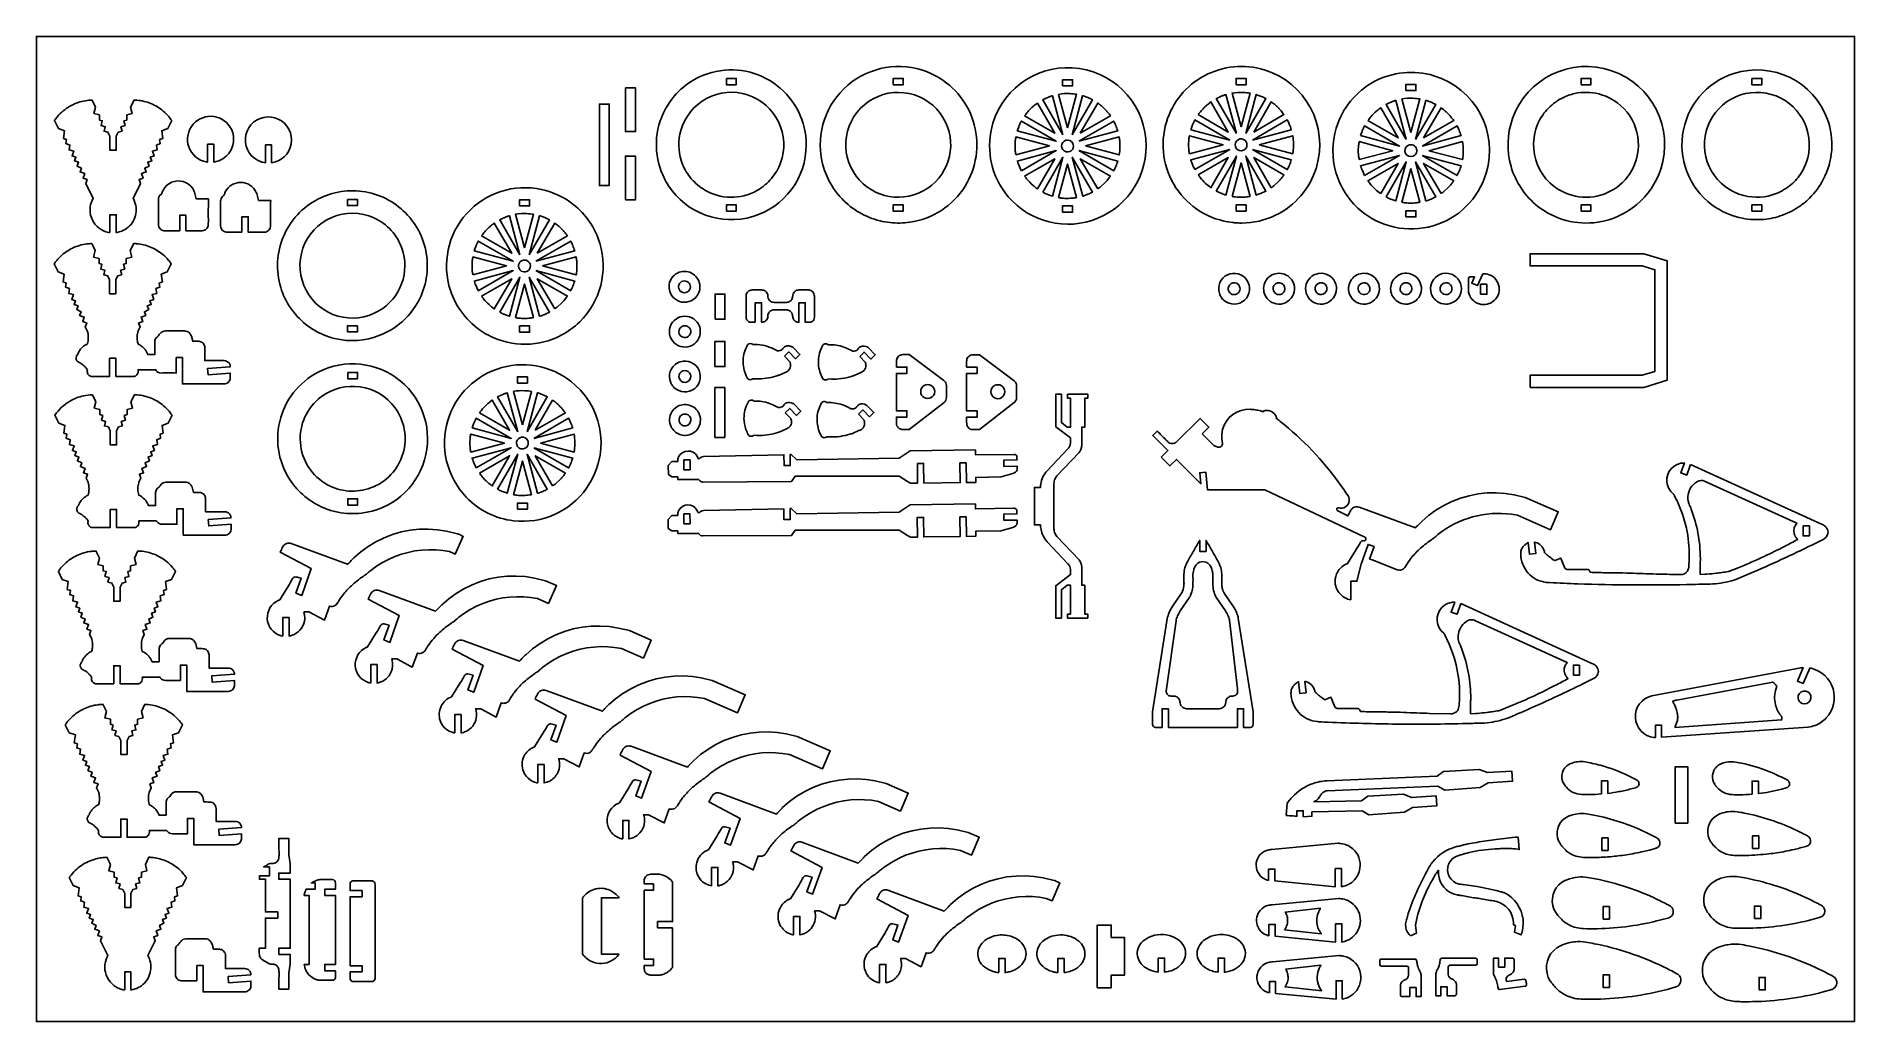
# Model space of a CAD drawing. Extents: x 1.7 to 38, y 13.6 to 33.3.
import ezdxf

# ---------------------------------------------------------------- set-up
doc = ezdxf.new("R2010")
doc.units = 0
doc.header["$MEASUREMENT"] = 0
doc.layers.get('0').update_dxf_attribs({"linetype": 'CONTINUOUS'})
doc.layers.add('SECTIONCUTEDGES', color=18, linetype='CONTINUOUS')

msp = doc.modelspace()

# ---------------------------------------------------------------- linework, layer by layer
msp.add_lwpolyline([(37.991, 13.618), (1.737, 13.618), (1.737, 33.269), (37.991, 33.269)], close=True)
at = {"layer": 'SECTIONCUTEDGES'}
for points in [[(17.801, 30.026, 0.070963), (18.146, 29.756, 0.069817), (18.558, 29.59, 0.034745), (18.759, 29.554, 0.061427), (19.148, 29.561, 0.222532), (20.255, 30.283, 0.429696), (19.679, 32.476, 0.275209), (18.084, 32.42, 0.274744), (17.371, 30.99, 0.086691), (17.502, 30.472, 0.086412)], [(21.037, 30.171, 0.325322), (22.784, 29.598, 0.325497), (23.865, 31.084, 0.371858), (22.532, 32.629, 0.371962), (20.809, 31.535, 0.115164), (20.764, 30.826, 0.115322)], [(25.771, 29.546, 0.112364), (26.443, 29.7, 0.210055), (27.259, 30.655, 0.414116), (26.216, 32.602, 0.414311), (24.269, 31.559, 0.221929), (24.459, 30.25, 0.222236), (25.583, 29.556, 0.015157), (25.674, 29.548, 0.014233)], [(31.676, 29.879, 0.206957), (32.873, 29.563, 0.283205), (34.124, 30.62, 0.410681), (33.145, 32.585, 0.410721), (31.169, 31.629, 0.157062), (31.14, 30.673, 0.156826)], [(14.341, 30.291, 0.331784), (16.019, 29.675, 0.331988), (17.087, 31.107, 0.233331), (16.502, 32.292, 0.233148), (15.204, 32.549, 0.174605), (14.374, 31.972, 0.237892), (14.173, 30.64, 0.032676), (14.245, 30.461, 0.03255)], [(28.128, 29.808, 0.254136), (29.584, 29.49, 0.254134), (30.644, 30.538, 0.414116), (29.6, 32.485, 0.414311), (27.654, 31.441, 0.14489), (27.649, 30.555, 0.144775)], [(35.233, 29.85, 0.096009), (35.754, 29.641, 0.068853), (36.179, 29.619, 0.067711), (36.554, 29.703, 0.064759), (36.909, 29.89, 0.042288), (37.094, 30.045, 0.076087), (37.365, 30.412, 0.210202), (37.449, 31.611, 0.404304), (35.584, 32.529, 0.290152), (34.56, 31.302, 0.289788)], [(3.204, 29.354), (3.204, 29.711), (3.329, 29.711), (3.329, 29.354, 0.035031), (3.411, 29.374, 0.079578), (3.536, 29.437, 0.177317), (3.713, 29.698, 0.17737), (3.679, 30.013), (3.665, 30.038), (3.812, 30.335), (3.784, 30.412), (3.866, 30.442), (3.833, 30.531), (3.927, 30.566), (3.899, 30.64), (3.984, 30.682), (3.957, 30.757), (4.036, 30.786), (4.009, 30.858), (4.085, 30.886), (4.05, 30.98), (4.143, 31.004), (4.13, 31.102), (4.206, 31.131), (4.195, 31.211), (4.257, 31.234), (4.236, 31.388), (4.356, 31.433), (4.435, 31.593, 0.016698), (4.375, 31.67, 0.043492), (4.267, 31.778, 0.077496), (4.021, 31.929, 0.077508), (3.74, 31.996, 0.010997), (3.713, 31.998, -0.003666), (3.685, 31.999), (3.616, 31.859), (3.648, 31.729), (3.538, 31.701), (3.538, 31.601), (3.481, 31.587), (3.506, 31.489), (3.422, 31.468), (3.445, 31.378), (3.368, 31.358), (3.329, 31.279), (3.329, 30.998), (3.204, 30.998), (3.204, 31.279), (3.165, 31.358), (3.088, 31.378), (3.111, 31.468), (3.027, 31.489), (3.052, 31.587), (2.995, 31.601), (2.995, 31.701), (2.885, 31.729), (2.918, 31.859), (2.848, 31.999, 0.015709), (2.751, 31.991, 0.042831), (2.605, 31.961, 0.082017), (2.333, 31.829, 0.080336), (2.113, 31.614, 0.007539), (2.105, 31.603, -0.002513), (2.098, 31.593), (2.177, 31.433), (2.297, 31.388), (2.276, 31.234), (2.338, 31.211), (2.327, 31.131), (2.403, 31.102), (2.39, 31.004), (2.483, 30.98), (2.448, 30.886), (2.524, 30.858), (2.498, 30.786), (2.577, 30.757), (2.549, 30.682), (2.634, 30.64), (2.607, 30.566), (2.7, 30.531), (2.668, 30.442), (2.749, 30.412), (2.721, 30.335), (2.868, 30.038), (2.854, 30.013, 0.232949), (2.854, 29.606, 0.232949), (3.176, 29.359, 0.011595), (3.19, 29.356, -0.003865)], [(14.74, 30.501, -0.080134), (14.595, 30.791, -0.146264), (14.587, 31.393, -0.425215), (15.916, 32.102, -0.425051), (16.575, 30.747, -0.087626), (16.395, 30.436, -0.085811), (16.113, 30.199, -0.071707), (15.846, 30.091, -0.130273), (15.307, 30.1, -0.084944), (14.993, 30.25, -0.082952)], [(18.027, 30.564, -0.428721), (18.422, 32.026, -0.428259), (19.864, 31.56, -0.400307), (19.42, 30.187, -0.399853)], [(21.442, 31.685, -0.014778), (21.503, 31.763, -0.028539), (21.575, 31.84, -0.018438), (21.619, 31.879, -0.011345), (21.695, 31.939), (22.042, 31.338)], [(22.204, 31.308), (21.802, 32.004, -0.012176), (21.89, 32.046, -0.019565), (21.946, 32.068, -0.009363), (21.971, 32.077, 0.003121), (21.996, 32.085)], [(22.297, 31.444), (22.118, 32.113, -0.057699), (22.342, 32.127, -0.024823), (22.477, 32.114)], [(22.39, 31.308), (22.598, 32.085, 0.006199), (22.603, 32.084, -0.0186), (22.608, 32.083), (22.705, 32.048, -0.018388), (22.749, 32.027, 0.006129), (22.793, 32.005)], [(22.552, 31.338), (22.899, 31.939, 0.006303), (22.931, 31.915, -0.01891), (22.963, 31.891, -0.017187), (23.002, 31.857, -0.012321), (23.052, 31.807, -0.018926), (23.094, 31.76, -0.012469), (23.153, 31.685)], [(24.902, 31.708, -0.014778), (24.964, 31.786, -0.028539), (25.035, 31.863, -0.018438), (25.08, 31.902, -0.011345), (25.156, 31.962), (25.503, 31.361)], [(25.665, 31.331), (25.262, 32.027, -0.012176), (25.35, 32.069, -0.019565), (25.406, 32.092, -0.009363), (25.431, 32.1, 0.003121), (25.456, 32.108)], [(25.758, 31.467), (25.578, 32.137, -0.057699), (25.802, 32.151, -0.024823), (25.937, 32.137)], [(25.851, 31.331), (26.059, 32.109, 0.006199), (26.064, 32.108, -0.0186), (26.068, 32.106), (26.165, 32.071, -0.018388), (26.209, 32.05, 0.006129), (26.253, 32.028)], [(26.012, 31.361), (26.359, 31.962, 0.006303), (26.392, 31.938, -0.01891), (26.424, 31.914, -0.017187), (26.462, 31.88, -0.012321), (26.513, 31.83, -0.018926), (26.554, 31.783, -0.012469), (26.613, 31.708)], [(29.049, 31.214), (28.647, 31.91, -0.012176), (28.735, 31.952, -0.019565), (28.791, 31.975, -0.009363), (28.816, 31.983, 0.003121), (28.841, 31.991)], [(29.142, 31.35), (28.963, 32.02, -0.057699), (29.187, 32.034, -0.024823), (29.322, 32.02)], [(29.235, 31.214), (29.444, 31.992, 0.006199), (29.448, 31.99, -0.0186), (29.453, 31.989), (29.55, 31.954, -0.018388), (29.594, 31.933, 0.006129), (29.638, 31.911)], [(31.912, 30.349, -0.211285), (31.589, 31.13, -0.111358), (31.702, 31.583, -0.08886), (31.917, 31.868, -0.085912), (32.227, 32.07, -0.063127), (32.471, 32.14, -0.114379), (32.945, 32.105, -0.173245), (33.506, 31.683, -0.172762), (33.674, 31, -0.286521), (32.996, 30.125, -0.286207)], [(36.726, 30.316, -0.083314), (36.423, 30.133, -0.158081), (35.78, 30.094, -0.418063), (35.032, 31.38, -0.417665), (36.328, 32.113, -0.195857), (36.949, 31.627, -0.195502), (37.055, 30.845, -0.076037), (36.93, 30.553, -0.077055)], [(5.149, 30.761), (5.149, 31.118), (5.274, 31.118), (5.274, 30.761, 0.047597), (5.373, 30.787, 0.100184), (5.524, 30.88, 0.160083), (5.663, 31.132, 0.160346), (5.625, 31.416, 0.250499), (5.275, 31.671, 0.250445), (4.868, 31.522, 0.27053), (4.776, 31.068, 0.270621), (5.126, 30.764, 0.009062), (5.138, 30.762, -0.003021)], [(6.303, 30.747), (6.303, 31.105), (6.428, 31.105), (6.428, 30.747, 0.047597), (6.527, 30.773, 0.100184), (6.678, 30.866, 0.760738), (6.269, 31.653, 0.761228), (6.216, 30.768, 0.024169), (6.253, 30.757, 0.017962)], [(21.296, 31.384, -0.012918), (21.324, 31.465, -0.018758), (21.346, 31.519, -0.010898), (21.361, 31.549, 0.003632), (21.376, 31.578), (22.073, 31.176)], [(22.522, 31.176), (23.218, 31.578, -0.026072), (23.258, 31.494, -0.02074), (23.299, 31.384)], [(24.756, 31.408, -0.012918), (24.784, 31.488, -0.018758), (24.807, 31.542, -0.010898), (24.821, 31.572, 0.003632), (24.836, 31.602), (25.533, 31.199)], [(25.982, 31.199), (26.679, 31.602, -0.026072), (26.719, 31.518, -0.02074), (26.759, 31.408)], [(28.287, 31.591, -0.014778), (28.348, 31.669, -0.028539), (28.42, 31.746, -0.018438), (28.465, 31.785, -0.011345), (28.541, 31.845), (28.887, 31.244)], [(29.397, 31.244), (29.744, 31.845, 0.006303), (29.776, 31.821, -0.01891), (29.808, 31.797, -0.017187), (29.847, 31.763, -0.012321), (29.897, 31.713, -0.018926), (29.939, 31.666, -0.012469), (29.998, 31.591)], [(21.267, 30.904, 0.006429), (21.261, 30.941, -0.01929), (21.255, 30.978), (21.25, 31.083), (21.255, 31.189, -0.018896), (21.261, 31.226, 0.006298), (21.267, 31.263), (21.937, 31.083)], [(22.343, 30.973, -0.761731), (22.202, 31.154, -0.761062), (22.415, 31.071, -0.135678), (22.393, 31.012, -0.135247)], [(22.658, 31.083), (23.327, 31.263, -0.005477), (23.337, 31.185, -0.027167), (23.343, 31.089, -0.022163), (23.34, 31.008, -0.016966), (23.328, 30.904)], [(24.727, 30.927, 0.006429), (24.721, 30.964, -0.01929), (24.716, 31.001), (24.711, 31.107), (24.716, 31.212, -0.018896), (24.721, 31.249, 0.006298), (24.727, 31.286), (25.397, 31.107)], [(25.803, 30.997, -0.781821), (25.666, 31.182, -0.781093), (25.874, 31.083, -0.122906), (25.849, 31.031, -0.122447)], [(26.118, 31.107), (26.788, 31.286, -0.035509), (26.803, 31.121, -0.037792), (26.794, 30.966, -0.007975), (26.791, 30.947, 0.002658), (26.788, 30.927)], [(28.141, 31.29, -0.012918), (28.169, 31.371, -0.018758), (28.191, 31.425, -0.010898), (28.206, 31.455, 0.003632), (28.221, 31.485), (28.918, 31.082)], [(29.367, 31.082), (30.063, 31.485, -0.026072), (30.103, 31.401, -0.020703), (30.144, 31.291)], [(21.376, 30.588, -0.020623), (21.316, 30.721, -0.019978), (21.297, 30.772, -0.019766), (21.296, 30.777, 0.006588), (21.295, 30.782), (22.073, 30.99)], [(21.442, 30.481), (22.042, 30.828), (21.696, 30.228, -0.019294), (21.609, 30.297, -0.045903), (21.482, 30.428, -0.008546), (21.463, 30.452, -0.007227)], [(21.802, 30.162), (22.204, 30.859), (21.996, 30.082, -0.012234), (21.918, 30.109, -0.017991), (21.866, 30.13, -0.010478), (21.834, 30.146, 0.003492)], [(22.599, 30.081), (22.39, 30.859), (22.793, 30.161, 0.006248), (22.749, 30.14, -0.018746), (22.705, 30.119), (22.608, 30.083, -0.018599), (22.603, 30.082, 0.006199)], [(22.522, 30.99), (23.299, 30.782, -0.023422), (23.264, 30.685, -0.022486), (23.218, 30.588)], [(22.899, 30.228), (22.552, 30.828), (23.153, 30.482, -0.014529), (23.085, 30.395, -0.022653), (23.037, 30.343), (22.963, 30.276, -0.018394), (22.931, 30.251, 0.006131)], [(24.837, 30.611, -0.020623), (24.776, 30.744, -0.019978), (24.758, 30.796, -0.019766), (24.756, 30.8, 0.006588), (24.755, 30.805), (25.533, 31.014)], [(24.902, 30.505), (25.503, 30.852), (25.156, 30.251, -0.024397), (25.05, 30.337, -0.042082), (24.943, 30.451, -0.010889), (24.922, 30.478, 0.00363)], [(25.262, 30.185), (25.665, 30.882), (25.456, 30.105, -0.012234), (25.378, 30.132, -0.017991), (25.326, 30.154, -0.010478), (25.294, 30.169, 0.003492)], [(26.059, 30.104), (25.851, 30.882), (26.253, 30.185, 0.006248), (26.209, 30.163, -0.018746), (26.165, 30.142), (26.068, 30.107, -0.018599), (26.064, 30.105, 0.006199)], [(25.982, 31.014), (26.759, 30.805, -0.023422), (26.724, 30.708, -0.022807), (26.679, 30.611)], [(26.359, 30.251), (26.012, 30.852), (26.613, 30.505, -0.014529), (26.545, 30.418, -0.022653), (26.498, 30.366), (26.424, 30.299, -0.018394), (26.392, 30.275, 0.006131)], [(28.112, 30.81, 0.006429), (28.106, 30.847, -0.01929), (28.101, 30.884), (28.095, 30.989), (28.101, 31.095, -0.018896), (28.106, 31.132, 0.006298), (28.112, 31.169), (28.782, 30.989)], [(28.221, 30.494, -0.020623), (28.161, 30.627, -0.019978), (28.142, 30.679, -0.019766), (28.141, 30.683, 0.006588), (28.14, 30.688), (28.918, 30.896)], [(29.187, 30.879, -0.385134), (29.037, 30.933, -0.384041), (29.076, 31.088, -0.445044), (29.247, 31.045, -0.443903)], [(29.367, 30.896), (30.144, 30.688, -0.023422), (30.109, 30.591, -0.022807), (30.063, 30.494)], [(29.503, 30.989), (30.172, 31.169, -0.035509), (30.187, 31.004, -0.037792), (30.179, 30.849, -0.007975), (30.176, 30.829, 0.002658), (30.173, 30.81)], [(22.118, 30.053), (22.297, 30.723), (22.477, 30.053, -0.013089), (22.385, 30.042, -0.036535), (22.245, 30.038, -0.015577), (22.189, 30.043, -0.012352)], [(25.578, 30.076), (25.758, 30.746), (25.937, 30.076, -0.013089), (25.846, 30.065, -0.036535), (25.706, 30.062, -0.015577), (25.649, 30.066, -0.012352)], [(28.541, 30.134, -0.024397), (28.434, 30.22, -0.042082), (28.327, 30.334, -0.010889), (28.307, 30.36, 0.00363), (28.287, 30.388), (28.887, 30.734)], [(28.647, 30.068), (29.049, 30.765), (28.841, 29.988, -0.012234), (28.763, 30.015, -0.017991), (28.711, 30.036, -0.010478), (28.679, 30.052, 0.003492)], [(28.963, 29.959), (29.142, 30.629), (29.322, 29.959, -0.013089), (29.23, 29.948, -0.036535), (29.09, 29.945, -0.015577), (29.034, 29.949, -0.012352)], [(29.444, 29.987), (29.235, 30.765), (29.638, 30.068, 0.006248), (29.594, 30.046, -0.018746), (29.55, 30.025), (29.453, 29.989, -0.018599), (29.448, 29.988, 0.006199)], [(29.744, 30.134), (29.397, 30.734), (29.998, 30.388, -0.014529), (29.93, 30.301, -0.022653), (29.882, 30.249), (29.808, 30.182, -0.018394), (29.777, 30.157, 0.006131)], [(4.595, 29.392), (4.595, 29.7), (4.72, 29.7), (4.72, 29.392, -0.001261), (4.976, 29.391, 0.007568), (5.041, 29.392, 0.17911), (5.125, 29.426, 0.186027), (5.164, 29.504, 0.012625), (5.165, 29.508, 0.006307), (5.165, 29.517, 0.00914), (5.166, 29.619, -0.008036), (5.168, 30.026), (4.925, 30.026, 0.003437), (4.897, 30.135, 0.080686), (4.854, 30.232, 0.363611), (4.434, 30.358, 0.187458), (4.254, 30.182, 0.018465), (4.247, 30.165, 0.013194), (4.239, 30.141, 0.057236), (4.237, 30.134, -0.140672), (4.235, 30.127, -0.134911), (4.229, 30.122, 0.061956), (4.217, 30.115, 0.116179), (4.183, 30.074, 0.105792), (4.169, 30.017), (4.169, 29.517, 0.17911), (4.203, 29.432, 0.186027), (4.281, 29.393, 0.012625), (4.285, 29.392, 0.006307), (4.294, 29.392, 0.008514), (4.399, 29.391, -0.002207)], [(5.836, 29.362), (5.836, 29.67), (5.961, 29.67), (5.961, 29.362, -0.001261), (6.218, 29.362, 0.007568), (6.282, 29.362, 0.17911), (6.366, 29.396, 0.186027), (6.406, 29.474, 0.012625), (6.406, 29.478, 0.006307), (6.407, 29.487, 0.00914), (6.407, 29.589, -0.008036), (6.409, 29.997), (6.166, 29.997, 0.002778), (6.138, 30.107, 0.080686), (6.095, 30.202, 0.286261), (5.766, 30.354, 0.286452), (5.485, 30.125, 0.036637), (5.479, 30.102, -0.114416), (5.476, 30.097, -0.116624), (5.471, 30.092, 0.081245), (5.446, 30.075, 0.097719), (5.421, 30.036, 0.089338), (5.411, 29.987), (5.411, 29.487, 0.17911), (5.444, 29.403, 0.186027), (5.522, 29.363, 0.012625), (5.527, 29.363, 0.006307), (5.535, 29.362, 0.008514), (5.64, 29.361, -0.002207)], [(6.642, 28.162, 0.083187), (6.901, 27.727, 0.15872), (7.684, 27.243, 0.155063), (8.588, 27.307, 0.155089), (9.29, 27.88, 0.166511), (9.527, 28.817, 0.16632), (9.14, 29.704, 0.164857), (8.299, 30.167, 0.165101), (7.351, 30.022, 0.174897), (6.662, 29.277, 0.174968), (6.608, 28.263, 0.009023), (6.625, 28.208, 0.010489)], [(10.662, 27.358, 0.063566), (11.032, 27.194, 0.120276), (11.772, 27.157, 0.147825), (12.57, 27.575, 0.278823), (12.972, 29.142, 0.15407), (12.442, 29.918, 0.113627), (11.809, 30.216, 0.268788), (10.317, 29.735, 0.26905), (9.993, 28.203, 0.085445), (10.238, 27.74, 0.083649), (10.631, 27.377, 0.004404), (10.647, 27.367, 0.004421)], [(7.171, 28.111, -0.439479), (7.528, 29.609, -0.439058), (8.991, 29.126, -0.174074), (9.048, 28.422, -0.173675), (8.643, 27.842, -0.202252), (7.851, 27.666, -0.201817)], [(11.47, 29.05), (11.29, 29.72, -0.057699), (11.514, 29.734, -0.024823), (11.649, 29.72)], [(10.615, 29.291, -0.014778), (10.676, 29.37, -0.028539), (10.748, 29.446, -0.018438), (10.792, 29.486, -0.011345), (10.868, 29.545), (11.215, 28.945)], [(11.377, 28.914), (10.975, 29.611, -0.012176), (11.063, 29.653, -0.019565), (11.119, 29.675, -0.009363), (11.144, 29.683, 0.003121), (11.169, 29.691)], [(11.563, 28.914), (11.771, 29.692, 0.006199), (11.776, 29.691, -0.0186), (11.781, 29.69), (11.878, 29.654, -0.018388), (11.922, 29.633, 0.006129), (11.966, 29.612)], [(11.725, 28.945), (12.072, 29.545, 0.006303), (12.104, 29.522, -0.01891), (12.136, 29.497, -0.017187), (12.175, 29.463, -0.012321), (12.225, 29.413, -0.018926), (12.267, 29.366, -0.012469), (12.325, 29.292)], [(3.764, 26.62), (4.114, 26.62, -0.159762), (4.118, 26.617, 0.066488), (4.128, 26.6, 0.224273), (4.225, 26.555, -0.000395), (4.525, 26.555), (4.525, 26.863), (4.65, 26.863), (4.65, 26.336), (5.479, 26.336, 0.17911), (5.563, 26.369, 0.186027), (5.603, 26.448, 0.031019), (5.604, 26.484, -0.005772), (5.604, 26.553), (5.16, 26.52), (5.15, 26.646), (5.604, 26.679, 0.052573), (5.598, 26.715, 0.128734), (5.568, 26.766, 0.098804), (5.53, 26.791, 0.090544), (5.482, 26.802), (5.095, 26.802, -0.002036), (5.096, 26.971, 0.007854), (5.095, 27.063, 0.165437), (5.066, 27.143, 0.175912), (4.997, 27.184, 0.045646), (4.954, 27.189, 0.003185), (4.855, 27.189), (4.83, 27.29, 0.035592), (4.826, 27.298, 0.008238), (4.806, 27.331, 0.105793), (4.766, 27.373, 0.114267), (4.715, 27.392, 0.016414), (4.71, 27.392, 0.008238), (4.699, 27.393), (4.304, 27.393, 0.110419), (4.248, 27.378, 0.110418), (4.203, 27.342, 0.022316), (4.173, 27.3, -0.059806), (4.165, 27.29, -0.058444), (4.157, 27.283, 0.099091), (4.125, 27.255, 0.081372), (4.107, 27.222, 0.073068), (4.099, 27.18, 0.009886), (4.099, 27.129, -0.001648), (4.099, 26.927), (3.958, 26.927, 0.019577), (3.934, 26.977, 0.043762), (3.905, 27.023, 0.056859), (3.85, 27.08, 0.05369), (3.78, 27.126, 0.039391), (3.767, 27.132, -0.141623), (3.764, 27.134), (3.756, 27.167, -0.054644), (3.746, 27.267, -0.056928), (3.758, 27.363, -0.006856), (3.764, 27.388, -0.024199), (3.766, 27.395), (3.805, 27.473), (3.776, 27.55), (3.858, 27.58), (3.825, 27.669), (3.919, 27.703), (3.892, 27.778), (3.977, 27.82), (3.949, 27.894), (4.028, 27.924), (4.002, 27.995), (4.078, 28.024), (4.043, 28.118), (4.136, 28.141), (4.122, 28.24), (4.199, 28.268), (4.188, 28.348), (4.25, 28.371), (4.228, 28.526), (4.348, 28.571), (4.427, 28.731, 0.016698), (4.368, 28.808, 0.043491), (4.26, 28.916, 0.077496), (4.013, 29.066, 0.077508), (3.733, 29.134, 0.010997), (3.705, 29.136, -0.003666), (3.678, 29.137), (3.608, 28.996), (3.641, 28.867), (3.53, 28.839), (3.53, 28.739), (3.474, 28.725), (3.499, 28.627), (3.415, 28.605), (3.438, 28.515), (3.361, 28.496), (3.322, 28.417), (3.322, 28.136), (3.197, 28.136), (3.197, 28.417), (3.158, 28.496), (3.081, 28.515), (3.103, 28.605), (3.02, 28.627), (3.044, 28.725), (2.988, 28.739), (2.988, 28.839), (2.877, 28.867), (2.91, 28.996), (2.84, 29.137, 0.015709), (2.744, 29.129, 0.042831), (2.597, 29.099, 0.078645), (2.333, 28.973, 0.078653), (2.12, 28.771, 0.010048), (2.105, 28.751, -0.003349), (2.091, 28.731), (2.17, 28.571), (2.29, 28.526), (2.269, 28.371), (2.331, 28.348), (2.32, 28.268), (2.396, 28.24), (2.382, 28.141), (2.476, 28.118), (2.441, 28.024), (2.517, 27.995), (2.49, 27.924), (2.569, 27.894), (2.541, 27.82), (2.627, 27.778), (2.599, 27.703), (2.693, 27.669), (2.66, 27.58), (2.742, 27.55), (2.713, 27.473), (2.752, 27.395, -0.036497), (2.76, 27.37, -0.035573), (2.771, 27.298, -0.036385), (2.771, 27.232, -0.0364), (2.763, 27.167), (2.755, 27.134), (2.722, 27.118, 0.075892), (2.636, 27.05, 0.075892), (2.575, 26.961, 0.038064), (2.566, 26.938, -0.074201), (2.561, 26.927, -0.053422), (2.555, 26.92, 0.096755), (2.537, 26.894, 0.145353), (2.529, 26.838, 0.145421), (2.553, 26.788, 0.10301), (2.57, 26.775, -0.049055), (2.643, 26.733, -0.034046), (2.692, 26.693, -0.034058), (2.736, 26.646), (2.755, 26.62, -0.13896), (2.754, 26.616, 0.06537), (2.751, 26.599, 0.165435), (2.766, 26.533, 0.165462), (2.819, 26.491, 0.012695), (2.827, 26.488, 0.03751), (2.83, 26.488), (3.197, 26.488), (3.197, 26.849), (3.322, 26.849), (3.322, 26.488), (3.689, 26.488, 0.089286), (3.711, 26.495, 0.087241), (3.742, 26.521, 0.127053), (3.764, 26.565, 0.114164), (3.764, 26.62), (4.114, 26.62)], [(10.469, 28.991, -0.012918), (10.496, 29.071, -0.018758), (10.519, 29.126, -0.010898), (10.534, 29.155, 0.003632), (10.549, 29.185), (11.245, 28.783)], [(11.694, 28.783), (12.391, 29.185, -0.026072), (12.431, 29.101, -0.02074), (12.472, 28.991)], [(10.44, 28.51, 0.006429), (10.434, 28.547, -0.01929), (10.428, 28.584), (10.423, 28.69), (10.428, 28.795, -0.018896), (10.433, 28.832, 0.006298), (10.44, 28.869), (11.11, 28.69)], [(11.515, 28.58, -0.520017), (11.351, 28.684, -0.519794), (11.505, 28.803, -0.315968), (11.589, 28.695, -0.315775)], [(11.83, 28.69), (12.5, 28.869, -0.005477), (12.51, 28.792, -0.027167), (12.516, 28.695, -0.022163), (12.513, 28.615, -0.016966), (12.5, 28.51)], [(10.549, 28.195, -0.020623), (10.489, 28.327, -0.019978), (10.47, 28.379, -0.019766), (10.469, 28.384, 0.006588), (10.468, 28.388), (11.245, 28.597)], [(10.614, 28.088), (11.215, 28.435), (10.868, 27.834, -0.024397), (10.762, 27.921, -0.042082), (10.655, 28.034, -0.010889), (10.634, 28.061, 0.00363)], [(10.975, 27.769), (11.377, 28.465), (11.169, 27.688, -0.012234), (11.091, 27.715, -0.017991), (11.039, 27.737, -0.010478), (11.007, 27.753, 0.003492)], [(11.291, 27.659), (11.47, 28.329), (11.649, 27.66, -0.013089), (11.558, 27.648, -0.036535), (11.418, 27.645, -0.015577), (11.361, 27.65, -0.012352)], [(11.771, 27.688), (11.563, 28.465), (11.966, 27.768, 0.006248), (11.922, 27.746, -0.018746), (11.878, 27.725), (11.781, 27.69, -0.018599), (11.776, 27.689, 0.006199)], [(11.694, 28.597), (12.471, 28.389, -0.023422), (12.436, 28.291, -0.022807), (12.391, 28.195)], [(12.072, 27.834), (11.725, 28.435), (12.325, 28.088, -0.014529), (12.258, 28.002, -0.022653), (12.21, 27.95), (12.136, 27.882, -0.018394), (12.104, 27.858, 0.006131)], [(14.442, 28.056, 0.155406), (14.606, 27.971, 0.152514), (14.793, 27.996, 0.115137), (14.899, 28.08, 0.20973), (14.963, 28.321, 0.510659), (14.52, 28.549, 0.510196)], [(14.558, 28.213, -0.493086), (14.628, 28.387, -0.496276), (14.777, 28.274, -0.270598), (14.718, 28.171, -0.267947), (14.598, 28.173, -0.063066), (14.575, 28.19, -0.063066)], [(25.422, 27.999, 0.865068), (25.873, 28.408, 0.86425), (25.324, 28.145, 0.072818), (25.362, 28.065, 0.072347)], [(25.582, 28.124, -0.127868), (25.529, 28.159, -0.137935), (25.502, 28.213, -0.320239), (25.56, 28.339, -0.324958), (25.697, 28.324, -0.217691), (25.736, 28.233, -0.220677), (25.693, 28.145, -0.140127), (25.63, 28.119, -0.112138)], [(26.33, 27.99, 0.318391), (26.686, 27.981, 0.317954), (26.813, 28.314, 0.517503), (26.343, 28.492, 0.517001)], [(26.485, 28.122, -0.15519), (26.421, 28.165, -0.312546), (26.413, 28.298, -0.392669), (26.567, 28.342, -0.389755), (26.624, 28.191, -0.204093), (26.561, 28.128, -0.136251), (26.491, 28.121, -0.015884), (26.488, 28.121, -0.015468)], [(27.156, 27.999, 0.74091), (27.647, 28.325, 0.740811), (27.058, 28.328, 0.14889), (27.057, 28.149, 0.148825)], [(27.277, 28.145, -0.389326), (27.256, 28.305, -0.393682), (27.413, 28.338, -0.425563), (27.45, 28.173, -0.30245), (27.328, 28.121, -0.064927), (27.301, 28.13, -0.063676)], [(28.013, 27.999, 0.331799), (28.38, 27.981, 0.331521), (28.502, 28.328, 0.502041), (28.037, 28.492, 0.501728)], [(28.098, 28.196, -0.275396), (28.118, 28.313, -0.267762), (28.233, 28.353, -0.183622), (28.301, 28.31, -0.175376), (28.327, 28.23, -0.249087), (28.272, 28.137, -0.472136)], [(28.874, 27.982, 0.63423), (29.352, 28.266, 0.633992), (28.828, 28.454, 0.223996), (28.74, 28.207, 0.223818)], [(29.005, 28.126, -0.160814), (28.948, 28.171, -0.156528), (28.928, 28.243, -0.261047), (28.986, 28.339, -0.251161), (29.102, 28.341, -0.13635), (29.145, 28.301, -0.240204), (29.155, 28.191, -0.195756), (29.094, 28.128, -0.192418)], [(29.659, 27.99, 0.166963), (29.841, 27.929, 0.218695), (30.08, 28.041, 0.177291), (30.151, 28.233, 0.171132), (30.08, 28.432, 0.189397), (29.891, 28.541, 0.183559), (29.671, 28.492, 0.164151), (29.554, 28.342, 0.158029), (29.549, 28.145, 0.081931), (29.589, 28.062, 0.075339)], [(29.802, 28.126, -0.355945), (29.726, 28.254, -0.188687), (29.768, 28.328, -0.315158), (29.904, 28.337, -0.316961), (29.959, 28.213, -0.219082), (29.901, 28.133, -0.217765)], [(30.575, 28.534), (30.473, 28.3), (30.358, 28.35), (30.412, 28.473), (30.322, 28.473, 0.146455), (30.305, 28.465, 0.196282), (30.289, 28.427), (30.289, 28.211, 0.597776), (30.779, 27.979, 0.597766), (30.702, 28.516, 0.052723), (30.645, 28.53, 0.044487)], [(16.069, 27.566), (16.069, 27.956), (16.197, 27.956), (16.197, 27.566, 0.052408), (16.234, 27.573, 0.128325), (16.285, 27.603, 0.197605), (16.321, 27.689, -0.097222), (16.331, 27.738, -0.148336), (16.376, 27.793, -0.139985), (16.446, 27.815), (16.692, 27.815, -0.145828), (16.764, 27.791, -0.209993), (16.815, 27.707, -0.026239), (16.817, 27.684, 0.09194), (16.826, 27.643, 0.131652), (16.865, 27.592, 0.131653), (16.925, 27.567, 0.024549), (16.933, 27.567, -0.008181), (16.941, 27.566), (16.941, 27.956), (17.066, 27.956), (17.066, 27.566, -0.00462), (17.145, 27.566, 0.14671), (17.205, 27.583, 0.128813), (17.236, 27.617, 0.116385), (17.249, 27.666), (17.249, 28.087, 0.17911), (17.216, 28.171, 0.186027), (17.137, 28.211, 0.012625), (17.133, 28.211, 0.006307), (17.125, 28.212), (16.941, 28.212, 0.145828), (16.868, 28.187, 0.209993), (16.818, 28.103, 0.026239), (16.816, 28.081, -0.09194), (16.807, 28.039, -0.148336), (16.763, 27.985, -0.139985), (16.692, 27.963), (16.446, 27.963, -0.145828), (16.374, 27.987, -0.209993), (16.323, 28.071, -0.026239), (16.321, 28.094, 0.09194), (16.312, 28.135, 0.148336), (16.268, 28.189, 0.139985), (16.197, 28.212), (16.01, 28.212, 0.17911), (15.926, 28.178, 0.186027), (15.886, 28.1, 0.012625), (15.886, 28.096, 0.006307), (15.886, 28.087), (15.886, 27.666, 0.17911), (15.913, 27.599, 0.185411), (15.975, 27.567, 0.029365), (15.994, 27.566, -0.004893)], [(14.46, 27.152, 0.32468), (14.819, 27.112, 0.324261), (14.969, 27.442, 0.315456), (14.713, 27.684, 0.314906), (14.397, 27.526, 0.16802), (14.364, 27.328, 0.16772)], [(14.576, 27.304, -0.342692), (14.57, 27.446, -0.167354), (14.637, 27.494, -0.066194), (14.661, 27.498, -0.053141), (14.691, 27.495, -0.194534), (14.763, 27.449, -0.255691), (14.776, 27.334, -0.265791), (14.686, 27.263, -0.258961)], [(16.651, 26.889), (16.74, 26.977), (16.876, 26.84), (16.961, 26.924), (16.819, 27.067, 0.061834), (16.799, 27.079, 0.071753), (16.742, 27.096, 0.070796), (16.698, 27.095, 0.180454), (16.638, 27.062, 0.028701), (16.623, 27.043, -0.064537), (16.608, 27.025, -0.217452), (16.515, 26.998, -0.017845), (16.504, 27, -0.040508), (16.499, 27.001, -0.048621), (16.486, 27.008, 0.025713), (16.437, 27.036, 0.05669), (16.258, 27.101, 0.056735), (16.07, 27.124), (16.021, 27.123, -0.12534), (16.017, 27.126, 0.109514), (15.999, 27.14, 0.209609), (15.944, 27.14, 0.125437), (15.922, 27.123, 0.040174), (15.917, 27.116, 0.008606), (15.9, 27.083, 0.123368), (15.828, 26.774, 0.12115), (15.91, 26.461, 0.018916), (15.919, 26.446, 0.113433), (15.933, 26.433, 0.1368), (15.972, 26.422, 0.136799), (16.01, 26.433, 0.077822), (16.015, 26.437, -0.14103), (16.021, 26.441), (16.088, 26.438, 0.039745), (16.291, 26.449, 0.041404), (16.481, 26.492, 0.004978), (16.523, 26.505, 0.009757), (16.545, 26.513), (16.664, 26.563, 0.025645), (16.71, 26.588, 0.123538), (16.756, 26.635, 0.094777), (16.774, 26.684, 0.094759), (16.773, 26.736, 0.002266), (16.765, 26.769, 0.072469), (16.762, 26.777)], [(18.153, 26.884), (18.241, 26.972), (18.378, 26.834), (18.463, 26.919), (18.321, 27.062, 0.061834), (18.3, 27.074, 0.071753), (18.244, 27.09, 0.070796), (18.2, 27.09, 0.180454), (18.139, 27.057, 0.028701), (18.125, 27.038, -0.064537), (18.109, 27.02, -0.217452), (18.017, 26.992, -0.101565), (17.987, 27.003, 0.041153), (17.874, 27.059, 0.046108), (17.725, 27.103, 0.046145), (17.571, 27.119), (17.523, 27.118, -0.125395), (17.517, 27.122, 0.143049), (17.494, 27.137, 0.126432), (17.459, 27.138, 0.126548), (17.429, 27.123, 0.084828), (17.419, 27.111, 0.021693), (17.391, 27.058, 0.112451), (17.329, 26.763, 0.11463), (17.401, 26.476, 0.017441), (17.42, 26.442, 0.121465), (17.435, 26.427, 0.1368), (17.473, 26.417, 0.136799), (17.512, 26.427, 0.077822), (17.517, 26.432, -0.14103), (17.523, 26.436), (17.59, 26.432, 0.039745), (17.788, 26.444, 0.039745), (17.983, 26.487, 0.006634), (18.021, 26.499, 0.009757), (18.046, 26.508), (18.165, 26.558, 0.025645), (18.212, 26.583, 0.123538), (18.258, 26.629, 0.094777), (18.276, 26.678, 0.090384), (18.274, 26.731, 0.012931), (18.267, 26.765, 0.06611), (18.264, 26.771)], [(18.886, 26.673), (19.095, 26.673), (19.095, 26.548), (18.886, 26.548), (18.886, 25.801), (19.095, 25.801), (19.095, 25.676), (18.886, 25.676, 0.001297), (18.887, 25.549, 0.098998), (18.896, 25.503, 0.147443), (18.941, 25.449, 0.140954), (19.011, 25.427), (19.141, 25.427), (19.834, 25.967, 0.106822), (19.869, 26.011, 0.106822), (19.882, 26.066), (19.882, 26.304, 0.109057), (19.868, 26.359, 0.109056), (19.832, 26.403), (19.141, 26.921), (19.011, 26.921, 0.17911), (18.927, 26.888, 0.186027), (18.887, 26.81, 0.027942), (18.886, 26.782, -0.002697)], [(20.285, 26.671), (20.495, 26.671), (20.495, 26.546), (20.285, 26.546), (20.285, 25.799), (20.495, 25.799), (20.495, 25.674), (20.285, 25.674, 0.001297), (20.286, 25.547, 0.098998), (20.295, 25.501, 0.147443), (20.34, 25.447, 0.140954), (20.41, 25.425), (20.541, 25.425), (21.234, 25.965, 0.106822), (21.268, 26.009, 0.106822), (21.282, 26.063), (21.282, 26.301, 0.109057), (21.268, 26.357, 0.109056), (21.232, 26.401), (20.541, 26.919), (20.41, 26.919, 0.17911), (20.326, 26.885, 0.186027), (20.286, 26.807, 0.027942), (20.285, 26.78, -0.002697)], [(6.83, 24.371, 0.073328), (7.133, 24.06, 0.072163), (7.517, 23.845, 0.043335), (7.753, 23.778, 0.077023), (8.217, 23.76, 0.300807), (9.476, 24.821, 0.30038), (8.993, 26.397, 0.14707), (8.2, 26.73, 0.147132), (7.355, 26.571, 0.217851), (6.589, 25.59, 0.218138)], [(10.308, 24.078, 0.086412), (10.74, 23.76, 0.086691), (11.253, 23.608, 0.274319), (12.709, 24.258, 0.379188), (12.483, 26.315, 0.257222), (11.017, 26.663, 0.257249), (9.94, 25.61, 0.132982), (9.917, 24.794, 0.132968)], [(14.45, 26.268, 0.908245), (14.923, 26.657, 0.907727), (14.384, 26.365, 0.048368), (14.412, 26.313, 0.048083)], [(14.549, 26.479, -0.32992), (14.627, 26.596, -0.330155), (14.762, 26.556, -0.311912), (14.767, 26.423, -0.306946), (14.643, 26.369, -0.144672), (14.586, 26.399, -0.191691)], [(3.778, 23.605), (4.129, 23.605, -0.159762), (4.133, 23.602, 0.066488), (4.143, 23.585, 0.224273), (4.24, 23.54, -0.000395), (4.54, 23.54), (4.54, 23.848), (4.665, 23.848), (4.665, 23.321), (5.494, 23.321, 0.17911), (5.578, 23.354, 0.186027), (5.618, 23.432, 0.031019), (5.619, 23.469, -0.005772), (5.618, 23.537), (5.174, 23.505), (5.165, 23.631), (5.618, 23.664, 0.052573), (5.612, 23.7, 0.128734), (5.583, 23.751, 0.098804), (5.545, 23.776, 0.090544), (5.496, 23.786), (5.11, 23.786, -0.002036), (5.111, 23.956, 0.007854), (5.11, 24.047, 0.165437), (5.081, 24.127, 0.175912), (5.012, 24.169, 0.045646), (4.968, 24.174, 0.003185), (4.87, 24.174), (4.845, 24.275, 0.035592), (4.841, 24.283, 0.008238), (4.821, 24.316, 0.105793), (4.78, 24.358, 0.114267), (4.73, 24.376, 0.016414), (4.724, 24.377, 0.008238), (4.713, 24.378), (4.319, 24.378, 0.110419), (4.263, 24.363, 0.110418), (4.218, 24.327, 0.022316), (4.188, 24.285, -0.059806), (4.18, 24.275, -0.058444), (4.172, 24.268, 0.099091), (4.14, 24.24, 0.081372), (4.122, 24.206, 0.073068), (4.114, 24.165, 0.009886), (4.114, 24.114, -0.001648), (4.114, 23.912), (3.972, 23.912, 0.068897), (3.918, 24.009, 0.102144), (3.811, 24.103), (3.778, 24.119), (3.77, 24.151, -0.059229), (3.761, 24.256, -0.056927), (3.777, 24.364, -0.006856), (3.78, 24.376, -0.021913), (3.781, 24.38), (3.82, 24.457), (3.791, 24.535), (3.873, 24.565), (3.84, 24.653), (3.934, 24.688), (3.906, 24.763), (3.992, 24.805), (3.964, 24.879), (4.043, 24.909), (4.016, 24.98), (4.092, 25.009), (4.057, 25.103), (4.151, 25.126), (4.137, 25.225), (4.213, 25.253), (4.202, 25.333), (4.264, 25.356), (4.243, 25.511), (4.363, 25.556), (4.442, 25.716, 0.016698), (4.382, 25.792, 0.043491), (4.275, 25.901, 0.077496), (4.028, 26.051, 0.077508), (3.748, 26.119, 0.010997), (3.72, 26.121, -0.003666), (3.693, 26.122), (3.623, 25.981), (3.656, 25.852), (3.545, 25.824), (3.545, 25.724), (3.489, 25.71), (3.514, 25.612), (3.43, 25.59), (3.452, 25.5), (3.375, 25.481), (3.336, 25.402), (3.336, 25.121), (3.211, 25.121), (3.211, 25.402), (3.172, 25.481), (3.095, 25.5), (3.118, 25.59), (3.034, 25.612), (3.059, 25.71), (3.003, 25.724), (3.003, 25.824), (2.892, 25.852), (2.925, 25.981), (2.855, 26.122, 0.041478), (2.682, 26.101, 0.08461), (2.395, 25.988, 0.053235), (2.241, 25.871, 0.050197), (2.106, 25.716), (2.185, 25.556), (2.305, 25.511), (2.283, 25.356), (2.345, 25.333), (2.334, 25.253), (2.411, 25.225), (2.397, 25.126), (2.49, 25.103), (2.455, 25.009), (2.531, 24.98), (2.505, 24.909), (2.584, 24.879), (2.556, 24.805), (2.642, 24.763), (2.614, 24.688), (2.708, 24.653), (2.675, 24.565), (2.757, 24.535), (2.728, 24.457), (2.767, 24.38, -0.036497), (2.774, 24.354, -0.035573), (2.786, 24.283, -0.036385), (2.786, 24.217, -0.0364), (2.777, 24.151), (2.769, 24.119), (2.737, 24.103, 0.075892), (2.651, 24.035, 0.075892), (2.59, 23.946, 0.038064), (2.581, 23.923, -0.074201), (2.575, 23.912, -0.053422), (2.57, 23.905, 0.096755), (2.551, 23.879, 0.145353), (2.544, 23.823, 0.145421), (2.568, 23.773, 0.10301), (2.585, 23.76, -0.049055), (2.658, 23.718, -0.034046), (2.707, 23.678, -0.034058), (2.75, 23.631), (2.769, 23.605, -0.13896), (2.769, 23.601, 0.06537), (2.765, 23.584, 0.165435), (2.781, 23.518, 0.165462), (2.834, 23.476, 0.012695), (2.842, 23.473, 0.03751), (2.844, 23.473), (3.211, 23.473), (3.211, 23.834), (3.336, 23.834), (3.336, 23.473), (3.704, 23.473, 0.089286), (3.726, 23.48, 0.087241), (3.757, 23.505, 0.127053), (3.779, 23.55, 0.114164), (3.778, 23.605), (4.129, 23.605)], [(7.544, 24.325, -0.255596), (7, 25.169, -0.255597), (7.417, 26.082, -0.199106), (8.192, 26.279, -0.198719), (8.881, 25.87, -0.237123), (9.046, 24.946, -0.236962), (8.402, 24.262, -0.106383), (7.966, 24.201, -0.106542)], [(11.335, 25.383), (10.933, 26.079, -0.012176), (11.021, 26.121, -0.019565), (11.077, 26.143, -0.009363), (11.102, 26.152, 0.003121), (11.127, 26.16)], [(11.428, 25.518), (11.249, 26.188, -0.057699), (11.473, 26.202, -0.024823), (11.608, 26.189)], [(11.521, 25.383), (11.729, 26.16, 0.006199), (11.734, 26.159, -0.0186), (11.739, 26.158), (11.836, 26.122, -0.018388), (11.88, 26.102, 0.006129), (11.924, 26.08)], [(22.299, 21.666), (22.7, 21.666), (22.7, 21.746), (22.64, 21.746), (22.64, 22.321), (22.58, 22.321, -0.001598), (22.581, 22.618, 0.00959), (22.58, 22.693, 0.08671), (22.565, 22.765, 0.086806), (22.526, 22.828), (22.086, 23.294, -0.09411), (22.04, 23.374, -0.083078), (22.023, 23.476, -0.000752), (22.022, 23.899, -0.000752), (22.023, 24.321, -0.083078), (22.04, 24.423, -0.09411), (22.086, 24.503), (22.526, 24.969, 0.086806), (22.565, 25.032, 0.08671), (22.58, 25.105, 0.00959), (22.581, 25.179, -0.001598), (22.58, 25.477), (22.64, 25.477), (22.64, 26.052), (22.7, 26.052), (22.7, 26.131), (22.299, 26.131), (22.299, 26.052), (22.359, 26.052), (22.359, 25.477), (22.29, 25.477), (22.174, 25.565), (22.174, 26.131), (22.063, 26.131), (22.063, 25.484), (22.359, 25.261), (22.359, 25.182, -0.071048), (22.348, 25.117, -0.078973), (22.321, 25.065, -0.015763), (22.316, 25.058, -0.007881), (22.305, 25.045), (21.891, 24.607, 0.07388), (21.806, 24.481, 0.076866), (21.763, 24.34, 0.023417), (21.761, 24.318, 0.011266), (21.76, 24.272), (21.637, 24.272), (21.637, 23.525), (21.76, 23.525, 0.011483), (21.761, 23.486, 0.037161), (21.768, 23.431, 0.069854), (21.812, 23.305, 0.066871), (21.891, 23.19), (22.305, 22.752, -0.071048), (22.342, 22.696, -0.08294), (22.357, 22.64, -0.011822), (22.358, 22.63, -0.007881), (22.359, 22.615), (22.359, 22.536), (22.063, 22.313), (22.063, 21.666), (22.174, 21.666), (22.174, 22.232), (22.29, 22.321), (22.359, 22.321), (22.359, 21.746), (22.299, 21.746)], [(10.573, 25.76, -0.014778), (10.634, 25.838, -0.028539), (10.706, 25.915, -0.018438), (10.75, 25.954, -0.011345), (10.826, 26.014), (11.173, 25.413)], [(11.683, 25.413), (12.03, 26.013, 0.006303), (12.062, 25.99, -0.01891), (12.094, 25.966, -0.017187), (12.133, 25.932, -0.012321), (12.183, 25.882, -0.018926), (12.225, 25.835, -0.012469), (12.284, 25.76)], [(14.564, 25.33, 0.094401), (14.672, 25.31, 0.170768), (14.865, 25.381, 0.464229), (14.871, 25.851, 0.464136), (14.406, 25.778, 0.259519), (14.395, 25.481, 0.186569)], [(16.669, 25.76), (16.758, 25.848), (16.895, 25.71), (16.979, 25.794), (16.838, 25.937, 0.061834), (16.817, 25.95, 0.071753), (16.76, 25.966, 0.070796), (16.717, 25.966, 0.180454), (16.656, 25.933, 0.028701), (16.642, 25.914, -0.064537), (16.626, 25.896, -0.217452), (16.534, 25.868, -0.101565), (16.504, 25.879, 0.041153), (16.39, 25.935, 0.046108), (16.242, 25.979, 0.046145), (16.088, 25.995), (16.04, 25.994, -0.12534), (16.035, 25.997, 0.109514), (16.017, 26.01, 0.146598), (15.981, 26.015, 0.139937), (15.945, 25.999, 0.084828), (15.936, 25.987, 0.021693), (15.908, 25.934, 0.124471), (15.847, 25.604, 0.096115), (15.908, 25.372, 0.005797), (15.93, 25.327, 0.187127), (15.964, 25.297, 0.113295), (15.997, 25.293, 0.113567), (16.029, 25.303, 0.077822), (16.034, 25.308, -0.14103), (16.04, 25.312), (16.106, 25.308, 0.039745), (16.305, 25.32, 0.039745), (16.5, 25.362, 0.006634), (16.538, 25.375, 0.009757), (16.563, 25.384), (16.682, 25.434, 0.025645), (16.729, 25.459, 0.123538), (16.775, 25.505, 0.094777), (16.792, 25.553, 0.090384), (16.791, 25.607, 0.012931), (16.783, 25.641, 0.06611), (16.781, 25.647)], [(18.126, 25.731), (18.215, 25.819), (18.351, 25.681), (18.436, 25.765), (18.295, 25.908, 0.061834), (18.274, 25.921, 0.071753), (18.217, 25.937, 0.070796), (18.174, 25.937, 0.180454), (18.113, 25.904, 0.028701), (18.099, 25.885, -0.064537), (18.083, 25.867, -0.217452), (17.991, 25.839, -0.101565), (17.961, 25.85, 0.041153), (17.847, 25.906, 0.046108), (17.699, 25.95, 0.046145), (17.545, 25.966), (17.497, 25.965, -0.141443), (17.491, 25.969, 0.105545), (17.48, 25.978, 0.153336), (17.44, 25.986, 0.153374), (17.402, 25.97, 0.08355), (17.394, 25.959, 0.02938), (17.356, 25.884, 0.110293), (17.303, 25.601, 0.110294), (17.375, 25.322, 0.017441), (17.394, 25.289, 0.121465), (17.409, 25.274, 0.1368), (17.447, 25.263, 0.136799), (17.485, 25.274, 0.077822), (17.491, 25.279, -0.14103), (17.497, 25.282), (17.563, 25.279, 0.039745), (17.762, 25.291, 0.039745), (17.957, 25.333, 0.006634), (17.995, 25.345, 0.009757), (18.02, 25.354), (18.139, 25.405, 0.025645), (18.186, 25.43, 0.123538), (18.232, 25.476, 0.094777), (18.249, 25.524, 0.090384), (18.248, 25.578, 0.012931), (18.24, 25.612, 0.06611), (18.238, 25.618)], [(24.165, 24.876), (24.34, 24.701), (24.472, 24.832), (24.956, 24.346), (24.934, 24.564), (25.054, 24.576), (25.09, 24.224), (26.233, 24.224), (28.226, 23.283, -0.168887), (28.246, 23.262, -0.362921), (28.233, 23.217, -0.089504), (28.222, 23.212, -0.079719), (28.207, 23.21, 0.015746), (28.189, 23.211, 0.104795), (28.168, 23.207, 0.167951), (28.137, 23.178, -0.009744), (28.053, 23.032), (27.88, 22.753, -0.104608), (27.875, 22.75, 0.035992), (27.852, 22.742, 0.188726), (27.663, 22.547, 0.136053), (27.636, 22.344, 0.111308), (27.692, 22.198, 0.142971), (27.858, 22.058, 0.032757), (27.887, 22.047, 0.017693), (27.943, 22.033), (27.943, 22.401), (28.068, 22.401), (28.153, 22.744), (28.291, 23.136), (28.409, 23.094), (28.32, 22.844, -0.0051), (28.37, 22.828, -0.011435), (28.393, 22.82), (28.871, 22.632, 0.161502), (28.956, 22.629, 0.169689), (29.022, 22.677, 0.018768), (29.044, 22.712, -0.030198), (29.138, 22.85, -0.042786), (29.31, 23.038, -0.036783), (29.542, 23.222, -0.013895), (29.566, 23.238, 0.025116), (29.59, 23.254, 0.025774), (29.623, 23.281, -0.018155), (29.682, 23.332, -0.204103), (31.149, 23.737), (31.267, 23.718), (31.925, 23.43), (32.081, 23.787), (31.424, 24.075), (31.204, 24.126), (31.025, 24.154), (30.844, 24.166), (30.663, 24.163), (30.482, 24.143), (30.304, 24.108), (30.13, 24.058), (29.961, 23.993), (29.798, 23.913), (29.642, 23.82), (29.496, 23.714), (29.359, 23.595, 0.013028), (29.333, 23.569, -0.002171), (29.232, 23.464), (28.11, 23.88, 0.161142), (28.02, 23.88, 0.167596), (27.951, 23.828, 0.03262), (27.938, 23.804, -0.002417), (27.889, 23.706), (27.675, 23.814, -0.162704), (27.667, 23.828, -0.252017), (27.675, 23.859, -0.283369), (27.708, 23.867, 0.098494), (27.77, 23.861, 0.501374), (27.903, 24.077, 0.048434), (27.89, 24.102, 0.007698), (27.791, 24.25, 0.069513), (26.617, 25.526, 0.005338), (26.512, 25.611, 0.010401), (26.456, 25.653, -0.035073), (26.462, 25.662, 0.136057), (26.463, 25.667, 0.100505), (26.463, 25.671, 0.016455), (26.454, 25.692, 0.341491), (26.234, 25.806, 0.016455), (26.212, 25.801, 0.112005), (26.209, 25.8, 0.134653), (26.206, 25.796, -0.022312), (26.201, 25.782, 0.028235), (26.094, 25.811, 0.028606), (25.987, 25.828, 0.006314), (25.954, 25.83, 0.013802), (25.938, 25.831), (25.846, 25.827), (25.756, 25.808), (25.671, 25.774), (25.592, 25.726), (25.523, 25.665), (25.465, 25.593), (25.42, 25.512), (25.39, 25.425), (25.374, 25.335), (25.374, 25.242), (25.39, 25.152, -0.120312), (25.383, 25.117, -0.115005), (25.36, 25.088, -0.125142), (25.33, 25.075, -0.119875), (25.296, 25.077), (25.216, 25.108), (24.983, 25.343), (25.116, 25.475), (24.941, 25.65), (24.472, 25.182, -0.145804), (24.405, 25.148, -0.210214), (24.311, 25.171, -0.016381), (24.307, 25.175, -0.008191), (24.299, 25.182, -0.009829), (24.256, 25.224, 0.001638), (24.085, 25.396), (23.997, 25.308), (24.297, 25.007)], [(10.427, 25.459, -0.012918), (10.455, 25.54, -0.018758), (10.477, 25.594, -0.010898), (10.492, 25.624, 0.003632), (10.507, 25.653), (11.204, 25.251)], [(11.653, 25.251), (12.349, 25.653, -0.026072), (12.389, 25.569, -0.02074), (12.43, 25.459)], [(14.71, 25.508, -0.43575), (14.555, 25.586, -0.436868), (14.645, 25.734, -0.391916), (14.783, 25.651, -0.393)], [(10.398, 24.979, 0.006429), (10.392, 25.015, -0.01929), (10.387, 25.052), (10.381, 25.158), (10.387, 25.264, -0.018896), (10.392, 25.301, 0.006298), (10.398, 25.338), (11.068, 25.158)], [(10.507, 24.663, -0.020623), (10.447, 24.796, -0.019978), (10.428, 24.847, -0.019766), (10.427, 24.852, 0.006588), (10.426, 24.857), (11.204, 25.065)], [(11.31, 25.146, -0.704491), (11.512, 25.241, -0.705318), (11.416, 25.04, -0.172802), (11.344, 25.074, -0.173371)], [(11.653, 25.065), (12.43, 24.857, -0.023422), (12.395, 24.759, -0.022807), (12.349, 24.663)], [(11.789, 25.158), (12.458, 25.338, -0.035509), (12.473, 25.173, -0.037792), (12.465, 25.018, -0.007975), (12.462, 24.998, 0.002658), (12.459, 24.979)], [(14.525, 24.483), (14.525, 24.43), (14.942, 24.433, -0.179261), (14.945, 24.429, 0.072339), (14.95, 24.42, 0.106772), (14.984, 24.393, 0.104923), (15.027, 24.381), (16.795, 24.393), (16.868, 24.498), (18.942, 24.498), (19.106, 24.392), (19.167, 24.358), (19.307, 24.359), (19.303, 24.749), (19.428, 24.751), (19.432, 24.36), (20.157, 24.369), (20.151, 24.761), (20.276, 24.763), (20.282, 24.371), (20.469, 24.373), (20.468, 24.473), (20.971, 24.481), (21.209, 24.549, 0.116099), (21.26, 24.578, 0.123161), (21.29, 24.625, 0.093814), (21.293, 24.65, -0.008595), (21.292, 24.697), (21.029, 24.693), (21.027, 24.818), (21.29, 24.822, 0.008792), (21.288, 24.883, 0.293453), (21.254, 24.929, 0.051082), (21.245, 24.931, 0.039322), (21.233, 24.932), (20.462, 24.92), (20.46, 25.02), (19.16, 25), (18.941, 24.854), (16.902, 24.824), (16.789, 24.928, 0.116141), (16.784, 24.929, -0.019273), (16.766, 24.928), (16.769, 24.709), (16.644, 24.707), (16.641, 24.925), (15.038, 24.888, 0.129415), (14.987, 24.871, 0.061161), (14.962, 24.851, -0.183348), (14.945, 24.842, -0.251847), (14.931, 24.848), (14.91, 24.898), (14.876, 24.941), (14.832, 24.973), (14.782, 24.993), (14.728, 24.999), (14.674, 24.991), (14.624, 24.97), (14.582, 24.936), (14.549, 24.893), (14.529, 24.842, 0.044207), (14.526, 24.823, -0.011454), (14.523, 24.788), (14.406, 24.787), (14.337, 24.709), (14.338, 24.53), (14.408, 24.482)], [(10.573, 24.556), (11.173, 24.903), (10.827, 24.303, -0.019294), (10.74, 24.372, -0.045903), (10.613, 24.502, -0.008546), (10.594, 24.527, -0.007227)], [(10.933, 24.237), (11.335, 24.934), (11.127, 24.157, -0.012234), (11.049, 24.184, -0.017991), (10.997, 24.205, -0.010478), (10.965, 24.221, 0.003492)], [(11.249, 24.128), (11.428, 24.798), (11.608, 24.128, -0.013089), (11.516, 24.117, -0.036535), (11.376, 24.113, -0.015577), (11.32, 24.118, -0.012352)], [(11.73, 24.156), (11.521, 24.934), (11.924, 24.236, 0.006248), (11.88, 24.214, -0.018746), (11.836, 24.194), (11.739, 24.158, -0.018599), (11.734, 24.157, 0.006199)], [(12.03, 24.303), (11.683, 24.903), (12.284, 24.557, -0.014529), (12.216, 24.47, -0.022653), (12.168, 24.418), (12.094, 24.351, -0.018394), (12.062, 24.326, 0.006131)], [(34.718, 24.733), (34.643, 24.52), (34.525, 24.562), (34.596, 24.761, -0.009124), (34.549, 24.758, 0.035207), (34.524, 24.755), (34.455, 24.733), (34.392, 24.698), (34.338, 24.651), (34.295, 24.594), (34.265, 24.529), (34.248, 24.458), (34.247, 24.387), (34.261, 24.316), (34.288, 24.25), (34.329, 24.191), (34.382, 24.141, -0.066761), (34.388, 24.13, 0.023228), (34.397, 24.108, 0.00512), (34.439, 24.025, -0.014428), (34.479, 23.94, -0.05613), (34.65, 23.39, -0.057387), (34.692, 22.828, -0.014084), (34.682, 22.678, -0.122169), (34.656, 22.604, -0.258679), (34.519, 22.533, -0.000991), (34.096, 22.544, -0.003047), (33.579, 22.561, 0.006155), (33.301, 22.569, 0.003714), (33.159, 22.57, -0.004918), (33.016, 22.572, -0.002398), (32.868, 22.575, 0.000799), (32.719, 22.58, 0.028598), (32.707, 22.607, 0.161536), (32.681, 22.633, 0.057098), (32.669, 22.637, 0.047308), (32.654, 22.639), (32.256, 22.639, -0.081624), (32.236, 22.645, -0.074835), (32.218, 22.657, -0.020482), (32.214, 22.661, -0.045194), (32.213, 22.662), (32.13, 22.863), (32.01, 22.813), (31.983, 22.831, -0.015251), (31.905, 22.888, -0.015251), (31.831, 22.95, 0.009145), (31.812, 22.967, -0.096768), (31.808, 22.972, -0.120073), (31.806, 22.979, 0.047499), (31.804, 22.993, 0.141524), (31.742, 23.111, 0.141524), (31.627, 23.177, 0.016567), (31.618, 23.179, -0.005522), (31.609, 23.18), (31.632, 22.953), (31.507, 22.941), (31.484, 23.174, 0.004185), (31.429, 23.137, 0.073254), (31.383, 23.093, 0.086359), (31.344, 23.023, 0.085895), (31.332, 22.944, 0.181323), (31.481, 22.565, 0.182665), (31.84, 22.379, 0.017132), (31.909, 22.374, 0.002988), (32.472, 22.35, 0.006952), (33.555, 22.328, 0.006952), (34.639, 22.335, 0.001959), (35.11, 22.346, 0.061284), (35.536, 22.411, 0.032703), (35.712, 22.473, 0.000916), (35.901, 22.554, 0.00617), (36.528, 22.834, 0.006143), (37.151, 23.131), (37.377, 23.243, 0.107121), (37.432, 23.292, 0.158648), (37.46, 23.38, 0.179758), (37.424, 23.478, 0.084569), (37.377, 23.517, 0.011402), (37.362, 23.525, 0.006019), (37.333, 23.539)], [(34.912, 22.534, 0.001819), (34.912, 22.633, -0.005457), (34.912, 22.732, -0.005557), (34.914, 22.793, 0.010785), (34.915, 22.854, 0.044291), (34.867, 23.359, 0.045327), (34.733, 23.837, 0.011839), (34.69, 23.941, -0.056794), (34.672, 24, -0.12358), (34.683, 24.178, -0.12042), (34.778, 24.334, -0.074062), (34.857, 24.392, -0.231079), (34.999, 24.397, -0.017826), (35.005, 24.394, 0.011527), (35.012, 24.391), (36.839, 23.558, 0.033575), (36.811, 23.518, 0.089461), (36.784, 23.448, 0.115413), (36.788, 23.345, 0.115536), (36.838, 23.255, 0.020408), (36.846, 23.246, -0.006802), (36.855, 23.237, -0.003887), (36.59, 23.096, -0.01123), (36.185, 22.896, -0.006478), (35.928, 22.779, -0.006479), (35.668, 22.67), (35.493, 22.601, -0.027258), (35.472, 22.596, -0.004531), (35.345, 22.576, -0.00906), (35.235, 22.561, -0.005336), (35.047, 22.542, -0.019134), (35.028, 22.541, -0.021054), (35.01, 22.541)], [(14.524, 23.407), (14.524, 23.354), (14.94, 23.357, -0.179261), (14.944, 23.353, 0.072339), (14.948, 23.345, 0.106772), (14.982, 23.317, 0.104923), (15.025, 23.305), (16.794, 23.317), (16.867, 23.423), (18.94, 23.423), (19.104, 23.316), (19.165, 23.282), (19.306, 23.283), (19.301, 23.673), (19.426, 23.675), (19.431, 23.285), (20.156, 23.294), (20.15, 23.685), (20.275, 23.687), (20.281, 23.295), (20.468, 23.298), (20.466, 23.398), (20.969, 23.406), (21.208, 23.473, 0.116099), (21.259, 23.503, 0.123161), (21.288, 23.549, 0.093814), (21.292, 23.574, -0.008595), (21.29, 23.621), (21.028, 23.617), (21.026, 23.742), (21.289, 23.746, 0.008792), (21.286, 23.808, 0.293453), (21.253, 23.853, 0.051082), (21.244, 23.856, 0.039322), (21.231, 23.857), (20.46, 23.844), (20.459, 23.944), (19.158, 23.925), (18.939, 23.778), (16.9, 23.748), (16.788, 23.853, 0.116141), (16.783, 23.853, -0.019273), (16.765, 23.852), (16.768, 23.633), (16.643, 23.632), (16.64, 23.849), (15.037, 23.812, 0.129415), (14.985, 23.795, 0.061161), (14.961, 23.775, -0.183348), (14.943, 23.767, -0.251847), (14.93, 23.773), (14.908, 23.822), (14.875, 23.865), (14.831, 23.897), (14.781, 23.917), (14.727, 23.924), (14.673, 23.916), (14.623, 23.894), (14.58, 23.861), (14.548, 23.817), (14.528, 23.767, 0.044207), (14.525, 23.748, -0.011454), (14.522, 23.713), (14.404, 23.711), (14.335, 23.634), (14.336, 23.455), (14.406, 23.406)], [(7.069, 21.791), (7.169, 21.791), (7.479, 21.627), (7.579, 21.907, 0.10429), (7.639, 21.9, 0.22206), (7.73, 21.952, 0.018768), (7.752, 21.987, -0.030198), (7.846, 22.126, -0.042786), (8.018, 22.313, -0.036783), (8.25, 22.497, -0.013715), (8.274, 22.513, 0.024577), (8.299, 22.529, 0.026089), (8.336, 22.56, -0.020061), (8.405, 22.619), (8.517, 22.7), (8.635, 22.774), (8.757, 22.838), (8.885, 22.894), (9.015, 22.941), (9.149, 22.978), (9.285, 23.005), (9.423, 23.022), (9.562, 23.03), (9.7, 23.027), (9.839, 23.015), (9.976, 22.993), (10.09, 22.943), (10.246, 23.3, -0.004535), (10.155, 23.341, 0.027218), (10.132, 23.35), (9.913, 23.402), (9.733, 23.429), (9.552, 23.442), (9.371, 23.438), (9.191, 23.419), (9.013, 23.384), (8.838, 23.333), (8.669, 23.268), (8.506, 23.189), (8.351, 23.095), (8.204, 22.989), (8.067, 22.87, 0.013028), (8.041, 22.844, -0.002171), (7.941, 22.739), (6.818, 23.155, 0.161142), (6.728, 23.155, 0.167596), (6.659, 23.103, 0.03262), (6.646, 23.079, -0.002417), (6.597, 22.982), (7.218, 22.654), (7.029, 22.12), (6.913, 22.166), (7.017, 22.461, 0.000984), (6.915, 22.486, 0.161021), (6.876, 22.482, 0.167951), (6.845, 22.454, -0.009744), (6.761, 22.307), (6.588, 22.028, -0.104608), (6.583, 22.025, 0.035992), (6.56, 22.017, 0.3096), (6.341, 21.655, 0.310426), (6.599, 21.321, 0.017896), (6.62, 21.315, 0.01187), (6.651, 21.308), (6.651, 21.676), (6.776, 21.676), (6.776, 21.308, 0.023544), (6.838, 21.325, 0.03569), (6.877, 21.34, 0.133115), (7.023, 21.467, 0.130213), (7.087, 21.654, 0.049199), (7.085, 21.713, 0.036373)], [(24.183, 19.486), (24.183, 19.86), (24.308, 19.86), (24.308, 19.486), (25.683, 19.486), (25.683, 19.86), (25.808, 19.86), (25.808, 19.486), (25.944, 19.486, 0.185813), (25.982, 19.506, 0.172664), (26, 19.548), (26, 19.799), (25.702, 21.663, 0.048631), (25.673, 21.763, 0.053476), (25.596, 21.909), (25.419, 22.167, -0.042369), (25.403, 22.2, -0.05136), (25.378, 22.284, -0.022282), (25.374, 22.316, -0.018567), (25.372, 22.354, -0.006146), (25.372, 22.524, 0.052443), (25.361, 22.633, 0.080341), (25.299, 22.797, 0.0006), (25.058, 23.216), (25.058, 22.998), (24.933, 22.998), (24.933, 23.217, -0.001265), (24.813, 23.01, 0.003794), (24.694, 22.802, 0.058244), (24.639, 22.672, 0.063092), (24.619, 22.543, 0.016618), (24.619, 22.39, -0.039019), (24.616, 22.307, -0.08946), (24.575, 22.173, -0.007435), (24.573, 22.169, -0.011972), (24.572, 22.167), (24.394, 21.909, 0.048899), (24.324, 21.779, 0.053441), (24.286, 21.65), (23.992, 19.798), (23.992, 19.542, 0.185957), (24.012, 19.504, 0.172664), (24.054, 19.486, 0.016956), (24.099, 19.485, -0.004396)], [(3.848, 20.489), (4.199, 20.489, -0.159762), (4.202, 20.485, 0.066488), (4.212, 20.469, 0.224273), (4.309, 20.423, -0.000395), (4.609, 20.423), (4.609, 20.731), (4.734, 20.731), (4.734, 20.204), (5.563, 20.204, 0.17911), (5.648, 20.238, 0.186027), (5.687, 20.316, 0.031019), (5.689, 20.353, -0.005772), (5.688, 20.421), (5.244, 20.388), (5.235, 20.514), (5.688, 20.547, 0.052573), (5.682, 20.583, 0.128734), (5.652, 20.634, 0.098804), (5.614, 20.659, 0.090544), (5.566, 20.67), (5.18, 20.67, -0.002036), (5.18, 20.84, 0.007854), (5.18, 20.931, 0.165437), (5.15, 21.011, 0.175912), (5.081, 21.053, 0.045646), (5.038, 21.057, 0.003185), (4.939, 21.058), (4.914, 21.158, 0.035592), (4.91, 21.166, 0.008238), (4.89, 21.199, 0.105793), (4.85, 21.241, 0.114267), (4.799, 21.26, 0.016414), (4.794, 21.26, 0.008238), (4.783, 21.261), (4.388, 21.261, 0.110419), (4.332, 21.247, 0.110418), (4.287, 21.21, 0.022316), (4.258, 21.168, -0.059806), (4.249, 21.158, -0.058444), (4.241, 21.152, 0.099091), (4.209, 21.124, 0.081372), (4.191, 21.09, 0.073068), (4.184, 21.048, 0.009886), (4.183, 20.998, -0.001648), (4.184, 20.795), (4.042, 20.795, 0.019577), (4.018, 20.846, 0.043762), (3.989, 20.891, 0.050471), (3.94, 20.944, 0.05052), (3.881, 20.986), (3.848, 21.003), (3.84, 21.035, -0.059229), (3.83, 21.139, -0.056927), (3.846, 21.247, -0.006856), (3.849, 21.259, -0.021913), (3.851, 21.263), (3.889, 21.341), (3.86, 21.418), (3.942, 21.448), (3.909, 21.537), (4.003, 21.572), (3.976, 21.646), (4.061, 21.688), (4.033, 21.763), (4.112, 21.792), (4.086, 21.864), (4.162, 21.892), (4.127, 21.986), (4.22, 22.01), (4.206, 22.108), (4.283, 22.137), (4.272, 22.217), (4.334, 22.24), (4.312, 22.395), (4.432, 22.439), (4.512, 22.599, 0.019036), (4.446, 22.682, 0.047844), (4.325, 22.8, 0.074136), (4.086, 22.939, 0.074149), (3.817, 23.002, 0.010997), (3.789, 23.004, -0.003666), (3.762, 23.005), (3.692, 22.865), (3.725, 22.735), (3.614, 22.707), (3.614, 22.607), (3.558, 22.593), (3.583, 22.495), (3.499, 22.474), (3.522, 22.384), (3.445, 22.364), (3.406, 22.286), (3.406, 22.004), (3.281, 22.004), (3.281, 22.286), (3.242, 22.364), (3.165, 22.384), (3.188, 22.474), (3.104, 22.495), (3.129, 22.593), (3.072, 22.607), (3.072, 22.707), (2.961, 22.735), (2.994, 22.865), (2.925, 23.005, 0.015709), (2.828, 22.997, 0.042831), (2.681, 22.967, 0.078645), (2.417, 22.841, 0.078653), (2.204, 22.64, 0.010048), (2.19, 22.62, -0.003349), (2.175, 22.599), (2.254, 22.439), (2.374, 22.395), (2.353, 22.24), (2.415, 22.217), (2.404, 22.137), (2.48, 22.108), (2.467, 22.01), (2.56, 21.986), (2.525, 21.892), (2.601, 21.864), (2.574, 21.792), (2.653, 21.763), (2.626, 21.688), (2.711, 21.646), (2.683, 21.572), (2.777, 21.537), (2.744, 21.448), (2.826, 21.418), (2.797, 21.341), (2.836, 21.263, -0.040165), (2.844, 21.236, -0.020539), (2.853, 21.182, -0.043212), (2.856, 21.11, -0.04095), (2.847, 21.035), (2.839, 21.003), (2.806, 20.986, 0.075892), (2.719, 20.917, 0.079074), (2.659, 20.829, 0.032838), (2.65, 20.807, -0.072134), (2.645, 20.795, -0.053422), (2.639, 20.789, 0.096755), (2.621, 20.762, 0.145353), (2.613, 20.707, 0.145421), (2.637, 20.656, 0.10301), (2.654, 20.644, -0.049055), (2.728, 20.601, -0.034046), (2.777, 20.561, -0.034058), (2.82, 20.514), (2.839, 20.489, -0.13896), (2.838, 20.485, 0.06537), (2.835, 20.468, 0.165435), (2.851, 20.402, 0.165462), (2.903, 20.359, 0.012695), (2.911, 20.357, 0.03751), (2.914, 20.356), (3.281, 20.356), (3.281, 20.717), (3.406, 20.717), (3.406, 20.356), (3.773, 20.356, 0.089286), (3.795, 20.364, 0.087241), (3.826, 20.389, 0.127053), (3.849, 20.434, 0.114164), (3.848, 20.489), (4.199, 20.489)], [(8.405, 20.371), (8.405, 20.74), (8.53, 20.74), (8.53, 20.371, 0.020963), (8.585, 20.386, 0.061647), (8.662, 20.42, 0.157927), (8.812, 20.594, 0.157202), (8.831, 20.824, 0.017201), (8.827, 20.839, -0.005733), (8.823, 20.854), (8.923, 20.854), (9.233, 20.69), (9.333, 20.97, 0.09929), (9.391, 20.963, 0.110758), (9.442, 20.978, 0.133074), (9.489, 21.023, -0.017801), (9.554, 21.125, -0.056835), (9.779, 21.383, -0.035533), (10.004, 21.561, -0.013715), (10.028, 21.576, 0.024577), (10.052, 21.592, 0.026089), (10.09, 21.623, -0.020061), (10.159, 21.682), (10.271, 21.764), (10.389, 21.837), (10.511, 21.902), (10.638, 21.957), (10.769, 22.004), (10.903, 22.041), (11.039, 22.068), (11.177, 22.086), (11.315, 22.093), (11.454, 22.091), (11.592, 22.078), (11.729, 22.056), (11.949, 21.96), (12.105, 22.318), (11.886, 22.413), (11.667, 22.465), (11.487, 22.493), (11.306, 22.505), (11.125, 22.501), (10.945, 22.482), (10.767, 22.447), (10.592, 22.397), (10.423, 22.332), (10.26, 22.252), (10.104, 22.159), (9.958, 22.052), (9.821, 21.933, 0.013028), (9.795, 21.907, -0.002171), (9.695, 21.803), (8.572, 22.219, 0.161142), (8.482, 22.219, 0.167596), (8.413, 22.166, 0.03262), (8.4, 22.142, -0.002417), (8.351, 22.045), (8.972, 21.717), (8.783, 21.183), (8.667, 21.23), (8.771, 21.524, 0.000984), (8.669, 21.549, 0.161021), (8.63, 21.546, 0.167951), (8.599, 21.517, -0.009744), (8.515, 21.37), (8.342, 21.091, -0.104608), (8.337, 21.089, 0.035992), (8.314, 21.08, 0.3096), (8.095, 20.718, 0.310426), (8.353, 20.384, 0.017896), (8.373, 20.378, 0.01187)], [(24.285, 20.147, -0.187835), (24.265, 20.212, -0.028282), (24.268, 20.234, 0.010555), (24.272, 20.257), (24.461, 21.614, -0.055767), (24.489, 21.709, -0.048899), (24.543, 21.809), (24.724, 22.073, 0.039283), (24.752, 22.126, 0.054551), (24.789, 22.252, 0.021912), (24.795, 22.298, 0.018988), (24.798, 22.352, 0.00723), (24.798, 22.524, -0.03342), (24.8, 22.567, -0.101204), (24.848, 22.708, -0.223836), (24.967, 22.791, -0.159962), (25.072, 22.775, -0.155534), (25.149, 22.699, -0.055982), (25.181, 22.619, -0.058348), (25.193, 22.538, -0.012826), (25.193, 22.445, 0.009225), (25.193, 22.352, 0.056267), (25.21, 22.214, 0.058965), (25.256, 22.091, 0.007426), (25.262, 22.08, 0.011972), (25.266, 22.073), (25.447, 21.809, -0.04427), (25.496, 21.721, -0.04711), (25.525, 21.632, -0.004249), (25.526, 21.629, -0.011983), (25.526, 21.627), (25.683, 20.257, -0.002653), (25.689, 20.212, -0.124044), (25.684, 20.171, -0.265958), (25.612, 20.113, -0.032026), (25.569, 20.109, 0.095423), (25.526, 20.1, 0.129798), (25.476, 20.06, 0.129739), (25.452, 20.001, 0.026744), (25.45, 19.977, -0.059933), (25.447, 19.953, -0.165101), (25.403, 19.888, -0.156708), (25.326, 19.86), (24.666, 19.86, -0.145829), (24.593, 19.885, -0.209993), (24.542, 19.969, -0.017729), (24.539, 20, 0.079747), (24.532, 20.031, 0.142824), (24.489, 20.086, 0.142126), (24.423, 20.11, 0.022063), (24.383, 20.111, -0.046173), (24.343, 20.113, -0.187835)], [(30.139, 21.956), (30.063, 21.744), (29.945, 21.786), (30.016, 21.985, -0.009124), (29.969, 21.982, 0.035207), (29.944, 21.978), (29.876, 21.957), (29.813, 21.922), (29.759, 21.875), (29.716, 21.817), (29.685, 21.752), (29.669, 21.682), (29.668, 21.61), (29.681, 21.54), (29.709, 21.473), (29.75, 21.414), (29.802, 21.365, -0.066761), (29.808, 21.354, 0.023228), (29.817, 21.332, 0.00512), (29.859, 21.249, -0.014428), (29.899, 21.164, -0.058639), (30.075, 20.59, -0.059897), (30.11, 20.002, -0.014451), (30.1, 19.895, -0.181237), (30.051, 19.798, -0.094922), (30.002, 19.768, -0.087412), (29.941, 19.757), (29.516, 19.767, -0.003047), (29, 19.785, 0.006155), (28.721, 19.793, 0.003714), (28.579, 19.794, -0.004918), (28.437, 19.795, -0.002398), (28.288, 19.799, 0.000799), (28.14, 19.803, 0.028598), (28.128, 19.831, 0.161536), (28.102, 19.856, 0.057098), (28.09, 19.861, 0.047308), (28.075, 19.863), (27.676, 19.863, -0.088454), (27.657, 19.868, -0.074835), (27.638, 19.881, -0.020482), (27.635, 19.884, -0.045194), (27.633, 19.886), (27.55, 20.087), (27.43, 20.037), (27.377, 20.073, -0.015251), (27.319, 20.117, -0.012477), (27.252, 20.174, 0.009145), (27.232, 20.191, -0.096768), (27.228, 20.196, -0.120073), (27.226, 20.203, 0.047499), (27.225, 20.217, 0.141524), (27.163, 20.334, 0.141524), (27.048, 20.401, 0.016567), (27.038, 20.402, -0.005522), (27.029, 20.404), (27.052, 20.177), (26.928, 20.165), (26.904, 20.398, 0.004185), (26.85, 20.361, 0.073254), (26.803, 20.317, 0.086359), (26.765, 20.247, 0.085895), (26.752, 20.168, 0.185891), (26.907, 19.784, 0.184789), (27.281, 19.601, 0.011293), (27.324, 19.598, -0.000025), (27.498, 19.59, 0.008699), (28.864, 19.553, 0.008533), (30.257, 19.563, 0.002513), (30.355, 19.566, -0.003747), (30.454, 19.569, 0.001648), (30.556, 19.571, 0.012595), (30.611, 19.574, 0.03009), (30.819, 19.602, 0.028719), (31.031, 19.658, 0.022705), (31.111, 19.687, 0.003791), (31.574, 19.888, 0.004936), (32.073, 20.116, 0.004909), (32.571, 20.354), (32.798, 20.467, 0.107121), (32.852, 20.516, 0.158648), (32.881, 20.604, 0.179758), (32.845, 20.702, 0.084569), (32.798, 20.74, 0.011402), (32.783, 20.749, 0.006019), (32.753, 20.763)], [(10.079, 19.375), (10.079, 19.743), (10.204, 19.743), (10.204, 19.375, 0.059141), (10.299, 19.405, 0.121388), (10.437, 19.514, 0.121883), (10.509, 19.676, 0.118656), (10.497, 19.857), (10.597, 19.857), (10.907, 19.693), (11.007, 19.974, 0.110316), (11.071, 19.967, 0.121881), (11.125, 19.987, 0.112814), (11.166, 20.03, -0.038886), (11.299, 20.223, -0.039453), (11.461, 20.394, -0.033728), (11.678, 20.564, -0.013715), (11.702, 20.58, 0.024577), (11.727, 20.596, 0.026089), (11.764, 20.627, -0.020061), (11.833, 20.685), (11.945, 20.767), (12.063, 20.84), (12.186, 20.905), (12.313, 20.961), (12.443, 21.007), (12.577, 21.044), (12.713, 21.072), (12.851, 21.089), (12.99, 21.097), (13.128, 21.094), (13.267, 21.082), (13.404, 21.06), (13.842, 20.868), (13.998, 21.225), (13.56, 21.417), (13.341, 21.468), (13.161, 21.496), (12.98, 21.508), (12.799, 21.505), (12.619, 21.485), (12.441, 21.45), (12.266, 21.4), (12.097, 21.335), (11.934, 21.255), (11.779, 21.162), (11.632, 21.055), (11.495, 20.937, 0.013028), (11.469, 20.911, -0.002171), (11.369, 20.806), (10.246, 21.222, 0.161142), (10.156, 21.222, 0.167596), (10.087, 21.17, 0.03262), (10.074, 21.146, -0.002417), (10.025, 21.048), (10.646, 20.72), (10.457, 20.187), (10.341, 20.233), (10.445, 20.528, 0.000984), (10.343, 20.552, 0.161021), (10.304, 20.549, 0.167951), (10.273, 20.52, -0.009744), (10.189, 20.373), (10.016, 20.095, -0.104608), (10.011, 20.092, 0.035992), (9.988, 20.084, 0.199431), (9.792, 19.873, 0.200046), (9.802, 19.587, 0.109657), (9.901, 19.458, 0.110065), (10.044, 19.383, 0.017881), (10.062, 19.378, -0.00596)], [(30.333, 19.758, 0.001819), (30.333, 19.857, -0.005457), (30.333, 19.955, -0.002886), (30.335, 20.039, 0.011204), (30.335, 20.123, 0.045332), (30.28, 20.622, 0.045335), (30.136, 21.103, 0.013972), (30.113, 21.158, -0.030249), (30.101, 21.188, -0.04675), (30.089, 21.24, -0.071998), (30.091, 21.35, -0.113056), (30.152, 21.503, -0.112492), (30.275, 21.615, -0.11859), (30.346, 21.635, -0.115868), (30.42, 21.621, -0.017826), (30.426, 21.618, 0.011527), (30.432, 21.615), (32.259, 20.781, 0.03732), (32.229, 20.737, 0.102803), (32.202, 20.66, 0.112003), (32.213, 20.557, 0.112091), (32.267, 20.469, 0.01533), (32.271, 20.465, -0.00511), (32.276, 20.461, -0.003887), (32.01, 20.319, -0.01123), (31.606, 20.119, -0.006478), (31.349, 20.003, -0.006479), (31.089, 19.894), (30.914, 19.825, -0.027258), (30.893, 19.82, -0.004531), (30.766, 19.8, -0.00906), (30.655, 19.785, -0.005336), (30.468, 19.766, -0.019134), (30.448, 19.765, -0.021054), (30.431, 19.765)], [(34.017, 19.282), (34.017, 19.528), (34.142, 19.528), (34.142, 19.289), (37.066, 19.493, 0.064499), (37.203, 19.526, 0.11269), (37.425, 19.676, 0.26871), (37.56, 20.258, 0.268886), (37.122, 20.665, 0.009244), (37.111, 20.667, -0.003081), (37.099, 20.669), (36.964, 20.36), (36.849, 20.41), (36.967, 20.679, 0.007419), (36.931, 20.676, 0.015637), (36.915, 20.674), (33.946, 20.116, 0.364198), (33.619, 19.68, 0.365133), (33.992, 19.284, 0.008463), (34.004, 19.283, -0.002821)], [(11.734, 18.378), (11.734, 18.746), (11.859, 18.746), (11.859, 18.378, 0.020963), (11.913, 18.393, 0.061647), (11.99, 18.427, 0.157927), (12.14, 18.601, 0.157202), (12.16, 18.831, 0.017201), (12.156, 18.846, -0.005733), (12.152, 18.861), (12.251, 18.861), (12.562, 18.697), (12.661, 18.977, 0.09929), (12.721, 18.969, 0.116244), (12.77, 18.985, 0.12564), (12.817, 19.03, -0.015905), (12.882, 19.132, -0.056835), (13.108, 19.39, -0.035533), (13.332, 19.567, -0.013715), (13.357, 19.583, 0.024577), (13.381, 19.599, 0.026089), (13.418, 19.63, -0.020061), (13.487, 19.689), (13.599, 19.77), (13.717, 19.844), (13.84, 19.909), (13.967, 19.964), (14.098, 20.011), (14.231, 20.048), (14.368, 20.075), (14.505, 20.093), (14.644, 20.1), (14.783, 20.098), (14.921, 20.085), (15.058, 20.063), (15.715, 19.776), (15.872, 20.133), (15.214, 20.42), (14.995, 20.472), (14.816, 20.5), (14.635, 20.512), (14.453, 20.508), (14.273, 20.489), (14.095, 20.454), (13.921, 20.404), (13.751, 20.338), (13.588, 20.259), (13.433, 20.165), (13.286, 20.059), (13.149, 19.94, 0.013028), (13.123, 19.914, -0.002171), (13.023, 19.81), (11.9, 20.225, 0.161142), (11.81, 20.225, 0.167596), (11.742, 20.173, 0.03262), (11.728, 20.149, -0.002417), (11.68, 20.052), (12.3, 19.724), (12.111, 19.19), (11.995, 19.236), (12.1, 19.531, 0.000984), (11.997, 19.556, 0.161021), (11.959, 19.552, 0.167951), (11.927, 19.524, -0.009744), (11.843, 19.377), (11.671, 19.098, -0.129096), (11.665, 19.096, 0.054431), (11.658, 19.094, 0.156273), (11.479, 18.943, 0.217069), (11.438, 18.638, 0.133361), (11.541, 18.474, 0.130475), (11.716, 18.382, 0.013414), (11.725, 18.38, -0.004471)], [(34.408, 19.486), (34.456, 19.625, 0.033242), (34.46, 19.646, 0.018338), (34.463, 19.686, 0.037378), (34.462, 19.719, 0.017912), (34.452, 19.787, 0.022888), (34.44, 19.839, 0.034926), (34.428, 19.873, 0.01324), (34.397, 19.94, -0.004413), (34.364, 20.007, 0.006445), (34.405, 20.02, -0.019338), (34.446, 20.032), (36.358, 20.392), (36.38, 20.373, -0.018379), (36.401, 20.353, -0.018378), (36.421, 20.332), (36.439, 20.309), (36.423, 20.265, 0.139305), (36.413, 19.94, 0.102133), (36.518, 19.722, 0.033661), (36.53, 19.708, -0.097619), (36.535, 19.7, -0.082482), (36.537, 19.692, -0.025939), (36.537, 19.667, -0.02594), (36.536, 19.656, -0.012951), (36.533, 19.635)], [(3.987, 17.43), (4.338, 17.43, -0.159762), (4.341, 17.426, 0.066488), (4.351, 17.41, 0.224273), (4.448, 17.364, -0.000395), (4.749, 17.365), (4.749, 17.672), (4.874, 17.672), (4.874, 17.145), (5.703, 17.145, 0.17911), (5.787, 17.179, 0.186027), (5.827, 17.257, 0.031019), (5.828, 17.294, -0.005772), (5.827, 17.362), (5.383, 17.33), (5.374, 17.455), (5.827, 17.489, 0.052573), (5.821, 17.525, 0.128734), (5.792, 17.575, 0.098804), (5.754, 17.601, 0.090544), (5.705, 17.611), (5.319, 17.611, -0.002036), (5.32, 17.781, 0.007854), (5.319, 17.872, 0.165437), (5.29, 17.952, 0.175912), (5.221, 17.994, 0.045646), (5.177, 17.998, 0.003185), (5.079, 17.999), (5.054, 18.099, 0.035592), (5.05, 18.108, 0.008238), (5.03, 18.141, 0.105793), (4.989, 18.182, 0.114267), (4.939, 18.201, 0.016414), (4.933, 18.202, 0.008238), (4.922, 18.202), (4.527, 18.202, 0.110419), (4.471, 18.188, 0.110418), (4.427, 18.151, 0.022316), (4.397, 18.109, -0.059806), (4.389, 18.099, -0.058444), (4.38, 18.093, 0.099091), (4.348, 18.065, 0.081372), (4.331, 18.031, 0.073068), (4.323, 17.99, 0.009886), (4.322, 17.939, -0.001648), (4.323, 17.736), (4.181, 17.736, 0.019577), (4.158, 17.787, 0.043762), (4.129, 17.832, 0.056859), (4.074, 17.89, 0.05369), (4.004, 17.936, 0.038934), (3.99, 17.942, -0.138827), (3.987, 17.944, -0.143099), (3.985, 17.949, 0.026699), (3.983, 17.96, -0.061514), (3.97, 18.074, -0.061514), (3.985, 18.188, -0.006856), (3.989, 18.201, -0.021913), (3.99, 18.204), (4.029, 18.282), (4, 18.359), (4.082, 18.39), (4.049, 18.478), (4.143, 18.513), (4.115, 18.587), (4.2, 18.63), (4.173, 18.704), (4.252, 18.733), (4.225, 18.805), (4.301, 18.833), (4.266, 18.927), (4.359, 18.951), (4.346, 19.05), (4.422, 19.078), (4.411, 19.158), (4.473, 19.181), (4.452, 19.336), (4.572, 19.38), (4.651, 19.54, 0.016698), (4.591, 19.617, 0.043491), (4.483, 19.726, 0.081186), (4.227, 19.879, 0.079349), (3.929, 19.946, 0.008253), (3.915, 19.946, -0.002751), (3.901, 19.947), (3.832, 19.806), (3.865, 19.677), (3.754, 19.649), (3.754, 19.549), (3.697, 19.534), (3.722, 19.436), (3.638, 19.415), (3.661, 19.325), (3.584, 19.306), (3.545, 19.227), (3.545, 18.946), (3.42, 18.946), (3.42, 19.227), (3.381, 19.306), (3.304, 19.325), (3.327, 19.415), (3.243, 19.436), (3.268, 19.534), (3.212, 19.549), (3.212, 19.649), (3.101, 19.677), (3.134, 19.806), (3.064, 19.947, 0.015709), (2.967, 19.938, 0.042831), (2.821, 19.909, 0.078645), (2.557, 19.783, 0.078653), (2.344, 19.581, 0.010048), (2.329, 19.561, -0.003349), (2.314, 19.54), (2.394, 19.38), (2.514, 19.336), (2.492, 19.181), (2.554, 19.158), (2.543, 19.078), (2.62, 19.05), (2.606, 18.951), (2.699, 18.927), (2.664, 18.833), (2.74, 18.805), (2.714, 18.733), (2.793, 18.704), (2.765, 18.63), (2.85, 18.587), (2.823, 18.513), (2.917, 18.478), (2.884, 18.39), (2.966, 18.359), (2.937, 18.282), (2.975, 18.204, -0.034209), (2.983, 18.178, -0.035573), (2.994, 18.107, -0.036385), (2.995, 18.041, -0.0364), (2.986, 17.976), (2.978, 17.944), (2.945, 17.927, 0.079075), (2.861, 17.862, 0.075892), (2.799, 17.77, 0.038064), (2.79, 17.748, -0.074201), (2.784, 17.736, -0.053422), (2.779, 17.73, 0.096755), (2.76, 17.703, 0.145353), (2.753, 17.648, 0.145421), (2.777, 17.597, 0.10301), (2.794, 17.585, -0.049055), (2.867, 17.543, -0.034046), (2.916, 17.502, -0.034058), (2.959, 17.456), (2.978, 17.43, -0.13896), (2.978, 17.426, 0.06537), (2.974, 17.409, 0.165435), (2.99, 17.343, 0.165462), (3.043, 17.301, 0.012695), (3.05, 17.298, 0.03751), (3.053, 17.297), (3.42, 17.297), (3.42, 17.659), (3.545, 17.659), (3.545, 17.297), (3.912, 17.297, 0.089286), (3.934, 17.305, 0.087241), (3.966, 17.33, 0.127053), (3.988, 17.375, 0.114164), (3.987, 17.43), (4.338, 17.43)], [(36.902, 19.99, -0.908595), (37.06, 20.193, -0.9083), (36.944, 19.964, -0.048053), (36.922, 19.975, -0.047891)], [(13.428, 17.262), (13.428, 17.63), (13.553, 17.63), (13.553, 17.262, 0.020963), (13.607, 17.277, 0.061647), (13.684, 17.311, 0.206484), (13.856, 17.553, 0.112398), (13.854, 17.715, 0.012711), (13.85, 17.73, -0.004237), (13.846, 17.745), (13.945, 17.745), (14.256, 17.581), (14.355, 17.861, 0.10429), (14.416, 17.854, 0.22206), (14.506, 17.906, 0.018768), (14.529, 17.941, -0.030198), (14.623, 18.08, -0.042786), (14.795, 18.267, -0.036783), (15.026, 18.451, -0.013715), (15.051, 18.467, 0.024577), (15.075, 18.483, 0.026089), (15.112, 18.514, -0.020061), (15.181, 18.573), (15.293, 18.654), (15.411, 18.728), (15.534, 18.792), (15.661, 18.848), (15.792, 18.895), (15.926, 18.932), (16.062, 18.959), (16.199, 18.976), (16.338, 18.984), (16.477, 18.982), (16.615, 18.969), (16.752, 18.947), (17.409, 18.659), (17.566, 19.017), (16.908, 19.304), (16.689, 19.356), (16.51, 19.383), (16.329, 19.396), (16.147, 19.392), (15.967, 19.373), (15.789, 19.338), (15.615, 19.287), (15.446, 19.222), (15.283, 19.143), (15.127, 19.049), (14.98, 18.943), (14.843, 18.824, 0.013028), (14.818, 18.798, -0.002171), (14.717, 18.694), (13.594, 19.109, 0.161142), (13.504, 19.109, 0.167596), (13.436, 19.057, 0.03262), (13.422, 19.033, -0.002417), (13.374, 18.936), (13.995, 18.608), (13.805, 18.074), (13.689, 18.12), (13.794, 18.415, 0.000984), (13.691, 18.44, 0.161021), (13.653, 18.436, 0.167951), (13.621, 18.408, -0.009744), (13.537, 18.261), (13.365, 17.982, -0.102289), (13.359, 17.979, 0.030824), (13.337, 17.971, 0.147127), (13.178, 17.836, 0.192634), (13.124, 17.556, 0.079328), (13.162, 17.451, 0.142426), (13.311, 17.302, 0.04156), (13.363, 17.279, 0.035326)], [(26.655, 17.732, 0.003806), (26.72, 17.726, 0.001632), (26.872, 17.714), (26.872, 17.825), (26.997, 17.825), (26.997, 17.705), (27.169, 17.716), (27.169, 17.802), (28.171, 17.82), (28.305, 17.742), (29.015, 17.795), (29.172, 17.891), (29.658, 17.92), (29.646, 18.12), (29.158, 18.09), (28.993, 18.157), (28.283, 18.112), (28.158, 18.02), (27.209, 18.005, 0.083049), (27.281, 18.05, 0.08201), (27.335, 18.117, -0.01187), (27.352, 18.146, -0.066267), (27.377, 18.177, -0.078483), (27.425, 18.209, -0.083534), (27.477, 18.223), (29.682, 18.314), (29.817, 18.236), (30.526, 18.289), (30.684, 18.384), (31.17, 18.413), (31.158, 18.613), (30.67, 18.584), (30.505, 18.65), (29.795, 18.606), (29.67, 18.513), (27.464, 18.423, 0.064783), (27.193, 18.368, 0.125373), (26.775, 18.096, 0.01919), (26.724, 18.036), (26.678, 17.973)], [(32.943, 18.159), (32.943, 18.42), (33.068, 18.42), (33.068, 18.171, 0.01908), (33.292, 18.205, 0.017443), (33.534, 18.259), (33.621, 18.284, -0.038389), (33.638, 18.29, 0.080703), (33.655, 18.297, 0.501374), (33.663, 18.427, 0.054447), (33.642, 18.442, 0.011126), (33.485, 18.521, 0.045142), (32.918, 18.732, 0.025718), (32.61, 18.799, 0.068137), (32.47, 18.803, 0.069566), (32.337, 18.769, 0.072806), (32.255, 18.721, 0.110709), (32.181, 18.628), (32.164, 18.584), (32.154, 18.537), (32.153, 18.489), (32.16, 18.442), (32.175, 18.397), (32.197, 18.355, 0.021357), (32.21, 18.336, 0.014133), (32.245, 18.293, 0.103358), (32.378, 18.191, 0.100305), (32.545, 18.149, 0.015529), (32.7, 18.147, 0.017374)], [(35.946, 18.155), (35.946, 18.417), (36.071, 18.417), (36.071, 18.168, 0.01908), (36.295, 18.201, 0.017443), (36.537, 18.256), (36.624, 18.28, -0.038389), (36.641, 18.286, 0.080703), (36.658, 18.293, 0.501374), (36.666, 18.424, 0.054447), (36.646, 18.438, 0.011126), (36.489, 18.517, 0.045142), (35.922, 18.728, 0.025718), (35.613, 18.796, 0.068137), (35.473, 18.799, 0.069566), (35.34, 18.766, 0.072806), (35.258, 18.717, 0.110709), (35.184, 18.624), (35.167, 18.58), (35.157, 18.533), (35.156, 18.486), (35.163, 18.439), (35.178, 18.393), (35.2, 18.351, 0.021357), (35.213, 18.332, 0.014133), (35.248, 18.289, 0.103358), (35.381, 18.188, 0.100305), (35.548, 18.146, 0.015529), (35.703, 18.143, 0.017374)], [(15.201, 16.325), (15.201, 16.694), (15.326, 16.694), (15.326, 16.325, 0.022698), (15.388, 16.342, 0.051188), (15.443, 16.366, 0.11815), (15.575, 16.488, 0.121325), (15.635, 16.654, 0.060016), (15.634, 16.736, 0.034446), (15.62, 16.808), (15.719, 16.808), (16.03, 16.644), (16.129, 16.924, 0.110316), (16.193, 16.917, 0.121881), (16.248, 16.938, 0.112814), (16.288, 16.981, -0.038886), (16.421, 17.174, -0.039453), (16.583, 17.345, -0.033728), (16.8, 17.515, -0.013715), (16.825, 17.53, 0.024577), (16.849, 17.546, 0.026089), (16.886, 17.577, -0.020061), (16.955, 17.636), (17.067, 17.718), (17.185, 17.791), (17.308, 17.856), (17.435, 17.911), (17.566, 17.958), (17.699, 17.995), (17.836, 18.022), (17.973, 18.04), (18.112, 18.047), (18.251, 18.045), (18.389, 18.032), (18.526, 18.01), (18.964, 17.818), (19.12, 18.176), (18.682, 18.367), (18.463, 18.419), (18.284, 18.447), (18.103, 18.459), (17.921, 18.455), (17.741, 18.436), (17.563, 18.401), (17.389, 18.351), (17.219, 18.286), (17.056, 18.206), (16.901, 18.113), (16.754, 18.006), (16.617, 17.887, 0.013028), (16.591, 17.862, -0.002171), (16.491, 17.757), (15.368, 18.173, 0.161142), (15.278, 18.173, 0.167596), (15.21, 18.12, 0.03262), (15.196, 18.097, -0.002417), (15.147, 17.999), (15.768, 17.671), (15.579, 17.137), (15.463, 17.184), (15.568, 17.478, 0.000984), (15.465, 17.503, 0.161021), (15.427, 17.5, 0.167951), (15.395, 17.471, -0.009744), (15.311, 17.324), (15.139, 17.045, -0.104608), (15.133, 17.043, 0.035992), (15.11, 17.034, 0.223397), (14.905, 16.793, 0.161561), (14.918, 16.553, 0.100402), (14.994, 16.435, 0.094867), (15.116, 16.35, 0.032757), (15.146, 16.34, 0.017693)], [(32.306, 16.978, 0.065635), (32.435, 16.92, 0.062601), (32.58, 16.894, 0.012318), (32.732, 16.891, 0.017265), (33.064, 16.903, 0.006228), (33.122, 16.908, 0.002281), (33.279, 16.924, 0.012938), (33.439, 16.945, 0.018394), (33.781, 17.012, 0.00664), (33.899, 17.041), (34.016, 17.073, -0.044724), (34.032, 17.079, 0.087071), (34.06, 17.091, 0.501374), (34.072, 17.265, 0.052991), (34.049, 17.281, 0.012578), (33.835, 17.39, 0.062543), (32.788, 17.738, 0.01309), (32.643, 17.763, 0.069731), (32.466, 17.764, 0.049289), (32.332, 17.732, 0.034019), (32.273, 17.707, 0.017944), (32.232, 17.685, 0.01715), (32.218, 17.676), (32.169, 17.635), (32.128, 17.587), (32.095, 17.532), (32.072, 17.473), (32.06, 17.411), (32.058, 17.348), (32.067, 17.285), (32.087, 17.224), (32.117, 17.168, 0.030734), (32.135, 17.143, -0.007019), (32.155, 17.118, 0.03989), (32.231, 17.036, 0.046849)], [(35.345, 16.998, 0.113994), (35.588, 16.934, 0.012132), (35.825, 16.933, 0.014603), (36.056, 16.944, 0.007186), (36.281, 16.964, 0.012938), (36.441, 16.985, 0.018394), (36.784, 17.052, 0.00664), (36.902, 17.082), (37.018, 17.114, -0.044724), (37.034, 17.119, 0.087071), (37.063, 17.131, 0.501374), (37.075, 17.305, 0.052991), (37.052, 17.321, 0.012578), (36.838, 17.43, 0.062543), (35.791, 17.779, 0.01309), (35.646, 17.804, 0.069731), (35.469, 17.805, 0.049289), (35.335, 17.773, 0.034019), (35.276, 17.748, 0.017944), (35.235, 17.726, 0.01715), (35.221, 17.716), (35.172, 17.676), (35.13, 17.627), (35.098, 17.573), (35.075, 17.514), (35.063, 17.451), (35.061, 17.388), (35.07, 17.325), (35.09, 17.265), (35.119, 17.209, 0.030734), (35.138, 17.183, -0.007019), (35.158, 17.158, 0.03239), (35.22, 17.089, 0.073161)], [(16.836, 15.349), (16.836, 15.717), (16.961, 15.717), (16.961, 15.349, 0.020963), (17.015, 15.363, 0.061647), (17.092, 15.398, 0.220567), (17.266, 15.657, 0.114184), (17.254, 15.831), (17.354, 15.831), (17.664, 15.667), (17.763, 15.948, 0.09929), (17.823, 15.94, 0.116244), (17.872, 15.955, 0.12564), (17.919, 16.001, -0.015905), (17.984, 16.103, -0.056835), (18.21, 16.361, -0.035533), (18.434, 16.538, -0.013715), (18.459, 16.554, 0.024577), (18.483, 16.57, 0.026089), (18.52, 16.601, -0.020061), (18.589, 16.659), (18.701, 16.741), (18.819, 16.814), (18.942, 16.879), (19.069, 16.935), (19.2, 16.981), (19.334, 17.018), (19.47, 17.046), (19.608, 17.063), (19.746, 17.071), (19.885, 17.068), (20.023, 17.056), (20.16, 17.034), (20.379, 16.938), (20.536, 17.295), (20.316, 17.391), (20.097, 17.442), (19.918, 17.47), (19.737, 17.482), (19.556, 17.479), (19.375, 17.459), (19.197, 17.424), (19.023, 17.374), (18.854, 17.309), (18.691, 17.229), (18.535, 17.136), (18.388, 17.029), (18.251, 16.911, 0.013028), (18.226, 16.885, -0.002171), (18.125, 16.78), (17.002, 17.196, 0.161142), (16.913, 17.196, 0.167596), (16.844, 17.144, 0.03262), (16.83, 17.12, -0.002417), (16.782, 17.022), (17.403, 16.694), (17.213, 16.161), (17.097, 16.207), (17.202, 16.502, 0.000984), (17.099, 16.526, 0.161021), (17.061, 16.523, 0.167951), (17.029, 16.494, -0.009744), (16.945, 16.347), (16.773, 16.069, -0.104608), (16.768, 16.066, 0.035992), (16.745, 16.058, 0.217293), (16.54, 15.823, 0.217842), (16.583, 15.516, 0.098469), (16.683, 15.412, 0.095737), (16.818, 15.352, 0.013414), (16.827, 15.35, -0.004471)], [(6.574, 14.267), (6.77, 14.267), (6.77, 14.591), (6.8, 14.765), (6.8, 14.957), (6.574, 14.957), (6.574, 15.082), (6.8, 15.082), (6.8, 16.457), (6.571, 16.457), (6.571, 16.582), (6.8, 16.582), (6.8, 16.773), (6.77, 16.947), (6.77, 17.271), (6.574, 17.271, 0.001261), (6.575, 16.974, -0.007568), (6.574, 16.9, -0.17911), (6.54, 16.813, -0.190362), (6.46, 16.774, -0.033122), (6.429, 16.773, 0.112791), (6.372, 16.763, 0.035463), (6.351, 16.752, -0.001981), (6.268, 16.703), (6.383, 16.703), (6.383, 16.525), (6.184, 16.525), (6.184, 16.457), (6.303, 16.457), (6.303, 15.807), (6.551, 15.807), (6.551, 15.682), (6.303, 15.682), (6.303, 15.082), (6.18, 15.082, -0.000535), (6.183, 14.955, 0.224441), (6.233, 14.858, 0.01549), (6.237, 14.855, 0.007773), (6.246, 14.849), (6.357, 14.783, 0.058554), (6.388, 14.77, 0.056427), (6.422, 14.765, 0.003925), (6.458, 14.764, -0.068856), (6.485, 14.759, -0.160158), (6.548, 14.714, -0.153454), (6.574, 14.638, -0.007568), (6.575, 14.564, 0.001261)], [(26.307, 16.434), (26.306, 16.659), (26.432, 16.659), (26.432, 16.423), (27.635, 16.308), (27.635, 16.672), (27.76, 16.672), (27.76, 16.308, 0.047423), (27.853, 16.333, 0.099809), (27.996, 16.423, 0.170073), (28.127, 16.677, 0.122256), (28.104, 16.893, 0.096881), (28.023, 17.027, 0.123217), (27.839, 17.151, 0.038722), (27.781, 17.166, 0.035655), (27.717, 17.174, 0.006019), (27.702, 17.175, 0.014702), (27.696, 17.175), (26.369, 17.05, 0.005876), (26.322, 17.046, 0.023567), (26.311, 17.045, 0.319045), (26.061, 16.785, 0.318903), (26.224, 16.463, 0.035261), (26.261, 16.447, 0.02915)], [(29.136, 15.326), (29.258, 15.384), (29.232, 15.542), (29.253, 15.639, -0.083655), (29.637, 16.556, -0.00626), (29.664, 16.598, 0.002087), (29.692, 16.639, 0.006638), (29.692, 16.582, 0.043175), (29.698, 16.517), (29.713, 16.457), (29.736, 16.4), (29.766, 16.346), (29.803, 16.297), (29.846, 16.253), (29.895, 16.216), (29.948, 16.185), (30.005, 16.161), (30.064, 16.145, 0.028044), (30.095, 16.141, -0.017732), (30.125, 16.137, -0.012811), (30.257, 16.113, 0.01328), (30.389, 16.09, 0.012993), (30.449, 16.082, -0.01195), (30.509, 16.074, -0.010726), (30.652, 16.05, 0.00932), (30.795, 16.025, -0.00474), (30.845, 16.017, -0.025801), (30.854, 16.015, -0.314046), (31.19, 15.605, -0.022826), (31.191, 15.576, 0.007607), (31.191, 15.548), (31.227, 15.533), (31.211, 15.4), (31.339, 15.348, -0.00783), (31.349, 15.375, 0.023494), (31.359, 15.403), (31.376, 15.486), (31.383, 15.571), (31.379, 15.655), (31.365, 15.739), (31.34, 15.82), (31.305, 15.897), (31.261, 15.969), (31.209, 16.035), (31.148, 16.095), (31.081, 16.146), (31.007, 16.188, 0.037256), (30.993, 16.193, -0.003315), (30.934, 16.208, 0.034716), (30.183, 16.353, 0.01139), (30.133, 16.357, -0.034028), (30.107, 16.361), (30.046, 16.381), (29.99, 16.413), (29.944, 16.457), (29.907, 16.51), (29.884, 16.569), (29.874, 16.632), (29.878, 16.696), (29.895, 16.758), (29.926, 16.814), (29.969, 16.862), (30.021, 16.899, -0.025958), (30.035, 16.906, -0.012621), (30.08, 16.925, -0.017599), (30.148, 16.948, -0.012694), (30.304, 16.99, -0.049711), (30.822, 17.063, -0.008291), (30.852, 17.064, 0.013835), (30.881, 17.065, 0.008166), (30.93, 17.069, -0.020152), (31.022, 17.074, -0.024348), (31.151, 17.07, -0.020289), (31.304, 17.051), (31.28, 17.299, 0.009618), (30.844, 17.252, 0.010773), (30.457, 17.193, 0.002048), (30.279, 17.162, 0.021874), (30.195, 17.142, 0.013096), (30.173, 17.136, -0.020745), (30.151, 17.129, -0.016173), (30.109, 17.121, 0.028503), (30.032, 17.103, 0.148721), (29.58, 16.806, 0.008202), (29.555, 16.774, 0.016416), (29.543, 16.758, 0.017481), (29.526, 16.731, 0.006923), (29.44, 16.577, 0.047966), (29.073, 15.716, 0.008193), (29.046, 15.624, 0.054151), (29.037, 15.571, 0.093895), (29.052, 15.457, 0.093895), (29.108, 15.356, 0.028093), (29.122, 15.34, -0.009362)], [(3.498, 14.251), (3.498, 14.608), (3.623, 14.608), (3.623, 14.251, 0.035031), (3.704, 14.27, 0.079578), (3.83, 14.333, 0.177317), (4.007, 14.595, 0.17737), (3.973, 14.909), (3.959, 14.935), (4.106, 15.232), (4.078, 15.309), (4.16, 15.339), (4.127, 15.427), (4.221, 15.462), (4.193, 15.537), (4.278, 15.579), (4.251, 15.653), (4.33, 15.683), (4.303, 15.754), (4.379, 15.783), (4.344, 15.877), (4.437, 15.9), (4.424, 15.999), (4.5, 16.027), (4.489, 16.107), (4.551, 16.13), (4.53, 16.285), (4.65, 16.33), (4.729, 16.49, 0.018535), (4.662, 16.575, 0.050019), (4.542, 16.691, 0.072457), (4.297, 16.832, 0.075989), (4.034, 16.893, 0.008253), (4.007, 16.895, -0.002751), (3.979, 16.896), (3.91, 16.755), (3.942, 16.626), (3.832, 16.598), (3.832, 16.498), (3.775, 16.484), (3.8, 16.386), (3.716, 16.364), (3.739, 16.274), (3.662, 16.255), (3.623, 16.176), (3.623, 15.895), (3.498, 15.895), (3.498, 16.176), (3.459, 16.255), (3.382, 16.274), (3.405, 16.364), (3.321, 16.386), (3.346, 16.484), (3.289, 16.498), (3.289, 16.598), (3.179, 16.626), (3.212, 16.755), (3.142, 16.896, 0.017545), (3.036, 16.887, 0.033678), (2.925, 16.865, 0.085695), (2.638, 16.734, 0.084012), (2.407, 16.51, 0.007539), (2.399, 16.5, -0.002513), (2.392, 16.49), (2.471, 16.33), (2.591, 16.285), (2.57, 16.13), (2.632, 16.107), (2.621, 16.027), (2.697, 15.999), (2.684, 15.9), (2.777, 15.877), (2.742, 15.783), (2.818, 15.754), (2.791, 15.683), (2.871, 15.653), (2.843, 15.579), (2.928, 15.537), (2.901, 15.462), (2.994, 15.427), (2.962, 15.339), (3.043, 15.309), (3.015, 15.232), (3.162, 14.935), (3.148, 14.909, 0.232949), (3.148, 14.503, 0.232949), (3.47, 14.255, 0.011595), (3.484, 14.253, -0.003865)], [(7.699, 14.634), (7.488, 14.634), (7.488, 14.759), (7.699, 14.759), (7.699, 16.134), (7.488, 16.134), (7.488, 16.259), (7.699, 16.259, -0.004396), (7.7, 16.343, 0.016956), (7.699, 16.388, 0.172664), (7.682, 16.431, 0.185957), (7.644, 16.45), (7.388, 16.45, 0.039297), (7.356, 16.445, 0.048339), (7.286, 16.421, 0.026369), (7.261, 16.409, 0.015667), (7.221, 16.384), (7.294, 16.384), (7.294, 16.259), (7.115, 16.259, 0.037764), (7.09, 16.195, 0.040574), (7.077, 16.134), (7.173, 16.134), (7.173, 14.759), (7.077, 14.759, 0.074465), (7.109, 14.647, 0.149358), (7.246, 14.492, 0.041924), (7.299, 14.465, 0.041974), (7.356, 14.447, 0.010642), (7.376, 14.443, 0.021606), (7.387, 14.442), (7.637, 14.442, 0.172664), (7.68, 14.46, 0.185813), (7.699, 14.498)], [(8.231, 14.608), (7.992, 14.608), (7.992, 14.473, 0.185813), (8.011, 14.434, 0.172772), (8.054, 14.417), (8.436, 14.417, 0.186011), (8.474, 14.436, 0.172664), (8.492, 14.479), (8.492, 16.362, 0.159738), (8.476, 16.403, 0.173262), (8.442, 16.423, 0.02507), (8.438, 16.424, 0.012664), (8.429, 16.425), (8.047, 16.424, 0.186011), (8.009, 16.405, 0.172664), (7.992, 16.362, 0.016956), (7.991, 16.317, -0.004396), (7.992, 16.233), (8.231, 16.233), (8.231, 16.108), (7.992, 16.108), (7.992, 14.733), (8.231, 14.733)], [(14.423, 15.489), (14.122, 15.489), (14.122, 15.614), (14.423, 15.614), (14.423, 16.396, 0.084752), (14.42, 16.401, 0.003619), (14.405, 16.421, 0.092146), (14.309, 16.506, 0.089566), (14.185, 16.553, 0.008346), (14.174, 16.555, 0.018717), (14.169, 16.556), (13.982, 16.556, 0.17911), (13.897, 16.522, 0.186027), (13.858, 16.443, 0.033765), (13.856, 16.403, -0.008515), (13.857, 16.364), (14.044, 16.364), (14.044, 16.239), (13.857, 16.239), (13.857, 14.864), (14.044, 14.864), (14.044, 14.739), (13.857, 14.739, 0.0062), (13.858, 14.667, 0.14327), (13.878, 14.603, 0.122636), (13.922, 14.563, 0.116385), (13.982, 14.548), (14.17, 14.548, 0.041427), (14.209, 14.554, 0.057392), (14.289, 14.585, 0.053517), (14.353, 14.628, 0.053288), (14.406, 14.683, 0.003544), (14.42, 14.702, 0.084661), (14.423, 14.707)], [(18.55, 14.392), (18.55, 14.76), (18.675, 14.76), (18.675, 14.392, 0.023138), (18.734, 14.408, 0.047803), (18.791, 14.432, 0.163928), (18.953, 14.607, 0.163128), (18.976, 14.845, 0.017201), (18.972, 14.86, -0.005733), (18.968, 14.875), (19.068, 14.875), (19.378, 14.711), (19.477, 14.991, 0.09929), (19.536, 14.983, 0.110758), (19.586, 14.998, 0.133074), (19.633, 15.044, -0.017801), (19.698, 15.146, -0.056835), (19.924, 15.404, -0.035533), (20.149, 15.581, -0.013715), (20.173, 15.597, 0.024577), (20.197, 15.613, 0.026089), (20.235, 15.644, -0.020061), (20.303, 15.703), (20.416, 15.784), (20.533, 15.858), (20.656, 15.922), (20.783, 15.978), (20.914, 16.025), (21.048, 16.062), (21.184, 16.089), (21.322, 16.106), (21.46, 16.114), (21.599, 16.112), (21.737, 16.099), (21.874, 16.077), (21.988, 16.027), (22.144, 16.384, -0.004535), (22.054, 16.425, 0.027218), (22.03, 16.434), (21.811, 16.486), (21.632, 16.513), (21.451, 16.526), (21.27, 16.522), (21.089, 16.503), (20.911, 16.468), (20.737, 16.417), (20.568, 16.352), (20.405, 16.273), (20.249, 16.179), (20.102, 16.073), (19.965, 15.954, 0.013028), (19.94, 15.928, -0.002171), (19.839, 15.824), (18.716, 16.239, 0.161142), (18.627, 16.239, 0.167596), (18.558, 16.187, 0.03262), (18.544, 16.163, -0.002417), (18.496, 16.066), (19.117, 15.738), (18.927, 15.204), (18.811, 15.25), (18.916, 15.545, 0.000984), (18.813, 15.57, 0.161021), (18.775, 15.566, 0.167951), (18.743, 15.538, -0.009744), (18.66, 15.391), (18.487, 15.112, -0.129096), (18.481, 15.109, 0.054431), (18.475, 15.108, 0.148247), (18.302, 14.967, 0.286429), (18.289, 14.574, 0.098121), (18.385, 14.464, 0.098543), (18.515, 14.4, 0.017881), (18.532, 14.396, -0.00596)], [(32.296, 15.548, 0.113994), (32.581, 15.473, 0.012132), (32.861, 15.471, 0.059829), (34.127, 15.646), (34.264, 15.684, -0.044724), (34.283, 15.69, 0.087071), (34.317, 15.705, 0.501374), (34.331, 15.91, 0.052991), (34.304, 15.928, 0.012578), (34.052, 16.057, 0.062543), (32.82, 16.467, 0.009794), (32.664, 16.494, 0.06036), (32.481, 16.501, 0.075913), (32.25, 16.446, 0.006314), (32.225, 16.435, 0.013802), (32.214, 16.43), (32.149, 16.393), (32.092, 16.345), (32.043, 16.288), (32.005, 16.224), (31.978, 16.155), (31.964, 16.081), (31.962, 16.007), (31.973, 15.933), (31.996, 15.862), (32.03, 15.796, 0.027175), (32.046, 15.775, -0.003463), (32.076, 15.737, 0.032859), (32.15, 15.654, 0.053889), (32.254, 15.572, 0.018728)], [(35.315, 15.558, 0.113994), (35.601, 15.483, 0.012132), (35.88, 15.481, 0.059829), (37.147, 15.656), (37.284, 15.694, -0.044724), (37.303, 15.7, 0.087071), (37.337, 15.715, 0.501374), (37.351, 15.92, 0.052991), (37.324, 15.938, 0.012578), (37.072, 16.067, 0.062543), (35.84, 16.477, 0.009794), (35.684, 16.504, 0.06036), (35.5, 16.511, 0.075913), (35.27, 16.456, 0.006314), (35.245, 16.445, 0.013802), (35.234, 16.44), (35.169, 16.403), (35.112, 16.355), (35.063, 16.298), (35.025, 16.234), (34.998, 16.165), (34.983, 16.091), (34.981, 16.017), (34.992, 15.943), (35.015, 15.872), (35.05, 15.806, 0.027175), (35.065, 15.785, -0.003463), (35.096, 15.747, 0.032859), (35.17, 15.664, 0.053889), (35.273, 15.582, 0.018728)], [(13.355, 14.964), (13.003, 14.964), (13.003, 16.09), (13.355, 16.09, 0.038073), (13.295, 16.156, 0.086225), (13.171, 16.239, 0.165526), (12.889, 16.265, 0.163078), (12.646, 16.112, -0.003274), (12.632, 16.095, 0.092926), (12.629, 16.09), (12.629, 14.964, 0.085175), (12.632, 14.959, 0.019014), (12.663, 14.922, 0.164246), (12.915, 14.784, 0.225008), (13.282, 14.885, 0.029293), (13.315, 14.916, 0.021768)], [(26.312, 15.332), (26.312, 15.556), (26.437, 15.556), (26.437, 15.32), (27.641, 15.205), (27.641, 15.57), (27.766, 15.57), (27.766, 15.205, 0.05147), (27.865, 15.233, 0.107286), (28.015, 15.334, 0.219098), (28.135, 15.678, 0.219068), (27.952, 15.993, 0.070527), (27.843, 16.049, 0.070554), (27.723, 16.072, 0.006019), (27.708, 16.072, 0.014702), (27.702, 16.072), (26.374, 15.948, 0.006012), (26.333, 15.944, 0.049653), (26.288, 15.935, 0.199317), (26.1, 15.782, 0.276745), (26.116, 15.464, 0.112527), (26.214, 15.371, 0.077117)], [(26.624, 15.45, 0.036811), (26.655, 15.504, 0.086534), (26.684, 15.602, 0.075433), (26.68, 15.695, 0.075591), (26.649, 15.783, 0.014453), (26.643, 15.794, -0.004817), (26.637, 15.804), (27.34, 15.88, 0.075939), (27.281, 15.747, 0.1558), (27.29, 15.492, 0.037072), (27.315, 15.437, 0.029434), (27.355, 15.372)], [(4.937, 14.43), (4.937, 14.738), (5.062, 14.738), (5.062, 14.211), (5.891, 14.211, 0.17911), (5.975, 14.244, 0.186027), (6.015, 14.323, 0.031019), (6.016, 14.359, -0.005772), (6.015, 14.428), (5.571, 14.395), (5.562, 14.521), (6.015, 14.554, 0.052573), (6.009, 14.59, 0.128734), (5.98, 14.641, 0.098804), (5.942, 14.666, 0.090544), (5.893, 14.677), (5.507, 14.677, -0.002036), (5.508, 14.846, 0.007854), (5.507, 14.938, 0.165437), (5.478, 15.018, 0.175912), (5.409, 15.059, 0.045646), (5.365, 15.064, 0.003185), (5.267, 15.064), (5.242, 15.165, 0.035592), (5.238, 15.173, 0.008238), (5.218, 15.206, 0.105793), (5.177, 15.248, 0.114267), (5.127, 15.267, 0.016414), (5.121, 15.267, 0.008238), (5.11, 15.268), (4.715, 15.268, 0.110419), (4.659, 15.253, 0.110418), (4.615, 15.217, 0.022316), (4.585, 15.175, -0.059806), (4.577, 15.165, -0.058444), (4.568, 15.158, 0.099091), (4.536, 15.13, 0.081372), (4.519, 15.097, 0.073068), (4.511, 15.055), (4.511, 14.555, 0.17911), (4.545, 14.47, 0.186027), (4.623, 14.431, 0.012625), (4.627, 14.43, 0.006307), (4.636, 14.43, 0.008514), (4.741, 14.429, -0.002207)], [(20.926, 14.596), (20.926, 14.878), (21.051, 14.878), (21.051, 14.596, 0.027943), (21.145, 14.614, 0.074409), (21.282, 14.671, 0.105275), (21.415, 14.795, 0.255238), (21.447, 15.085, 0.121832), (21.347, 15.222, 0.099242), (21.165, 15.32, 0.118307), (20.885, 15.338, 0.090162), (20.695, 15.269, 0.113409), (20.559, 15.14, 0.265194), (20.537, 14.837, 0.119117), (20.646, 14.704, 0.097373), (20.833, 14.613, 0.01993), (20.863, 14.606, 0.009773)], [(22.227, 14.596, 0.098597), (22.452, 14.667, 0.122424), (22.593, 14.798, 0.107731), (22.641, 14.925, 0.150933), (22.615, 15.103, 0.107046), (22.521, 15.223, 0.088982), (22.363, 15.313, 0.074213), (22.195, 15.346, 0.070501), (22.016, 15.329, 0.135194), (21.781, 15.198, 0.127408), (21.695, 15.055, 0.198024), (21.718, 14.828, 0.122987), (21.847, 14.686, 0.051851), (21.945, 14.634, 0.050286), (22.055, 14.602, 0.014778), (22.078, 14.599, -0.004926), (22.102, 14.596), (22.102, 14.878), (22.227, 14.878)], [(24.231, 14.605, 0.027943), (24.325, 14.623, 0.074409), (24.462, 14.68, 0.105275), (24.595, 14.804, 0.255238), (24.627, 15.095, 0.127924), (24.52, 15.237, 0.103344), (24.323, 15.336, 0.09748), (24.09, 15.351, 0.100786), (23.875, 15.278, 0.113409), (23.739, 15.15, 0.265194), (23.718, 14.846, 0.119117), (23.826, 14.714, 0.097373), (24.014, 14.622, 0.01993), (24.044, 14.615, 0.009773), (24.106, 14.605), (24.106, 14.887), (24.231, 14.887)], [(25.3, 14.604), (25.3, 14.886), (25.425, 14.886), (25.425, 14.604, 0.027668), (25.522, 14.622, 0.055217), (25.617, 14.658, 0.085085), (25.754, 14.759, 0.151535), (25.84, 14.929, 0.187353), (25.796, 15.142, 0.110616), (25.661, 15.274, 0.074635), (25.518, 15.335, 0.126646), (25.215, 15.337, 0.102686), (25.016, 15.24, 0.126984), (24.906, 15.099, 0.265876), (24.94, 14.796, 0.110812), (25.082, 14.671, 0.05007), (25.181, 14.629, 0.044392)], [(26.321, 14.193), (26.321, 14.418), (26.446, 14.418), (26.446, 14.182), (27.65, 14.067), (27.65, 14.432), (27.775, 14.432), (27.775, 14.067, 0.05147), (27.874, 14.095, 0.107286), (28.024, 14.196, 0.274564), (28.126, 14.63, 0.274971), (27.794, 14.926, 0.024029), (27.746, 14.933, 0.032605), (27.711, 14.934), (26.384, 14.81, 0.005876), (26.337, 14.806, 0.023567), (26.325, 14.804, 0.338335), (26.073, 14.523, 0.338371), (26.278, 14.205, 0.017682), (26.295, 14.2, 0.01173)], [(29.121, 14.119), (29.121, 14.297), (29.246, 14.297), (29.246, 14.119), (29.346, 14.119, -0.001774), (29.347, 14.325, 0.005323), (29.346, 14.531, 0.074659), (29.335, 14.597, 0.078228), (29.307, 14.654, 0.030172), (29.303, 14.658, -0.06218), (29.299, 14.663, -0.043803), (29.294, 14.676, -0.015581), (29.277, 14.731, -0.013564), (29.269, 14.764, -0.012396), (29.263, 14.801, -0.000611), (29.257, 14.84, 0.317491), (29.233, 14.865, 0.023467), (29.231, 14.865, 0.011768), (29.227, 14.865), (28.553, 14.865, 0.185889), (28.531, 14.856, 0.185889), (28.522, 14.834, 0.012559), (28.521, 14.796, 0.012559), (28.522, 14.758, 0.385084), (28.553, 14.727), (29.065, 14.727, -0.385084), (29.096, 14.695), (29.096, 14.542, -0.140934), (29.077, 14.489, -0.142668), (29.032, 14.455, -0.012498), (29.017, 14.449, 0.057452), (29.002, 14.442, 0.082815), (28.965, 14.411, 0.082815), (28.941, 14.369, 0.013896), (28.937, 14.358, 0.038477), (28.936, 14.353), (28.936, 14.151, 0.185889), (28.945, 14.129, 0.185889), (28.967, 14.119, 0.015071), (28.998, 14.119, -0.002512)], [(29.64, 14.135), (29.739, 14.135), (29.739, 14.313), (29.864, 14.313), (29.864, 14.135, -0.002512), (29.988, 14.135, 0.015071), (30.019, 14.135, 0.185889), (30.041, 14.145, 0.185889), (30.05, 14.166), (30.05, 14.369, 0.071586), (30.044, 14.391, 0.063601), (30.021, 14.427, 0.143034), (29.957, 14.47, -0.055411), (29.939, 14.478, -0.121828), (29.905, 14.511, -0.120265), (29.889, 14.558), (29.889, 14.711, -0.385084), (29.921, 14.742), (30.433, 14.742, 0.385084), (30.464, 14.774, 0.012559), (30.465, 14.812, 0.012559), (30.464, 14.85, 0.185889), (30.455, 14.871, 0.185889), (30.433, 14.881), (29.759, 14.881, 0.149897), (29.739, 14.874, 0.169825), (29.729, 14.859, 0.040846), (29.726, 14.843, -0.028197), (29.717, 14.782, -0.029318), (29.695, 14.699, -0.075684), (29.679, 14.669, 0.078228), (29.651, 14.613, 0.074659), (29.64, 14.547, 0.005323), (29.639, 14.341, -0.001774)], [(31.053, 14.416, -0.27052), (31.055, 14.507, -0.179679), (31.113, 14.552, 0.119755), (31.161, 14.582, 0.106739), (31.196, 14.635, 0.013896), (31.2, 14.647, 0.038477), (31.201, 14.651), (31.201, 14.854, 0.185889), (31.192, 14.875, 0.185889), (31.17, 14.885, 0.015071), (31.139, 14.886, -0.002512), (31.015, 14.885), (31.015, 14.707), (30.89, 14.707), (30.89, 14.885), (30.791, 14.885), (30.791, 14.558, 0.081137), (30.794, 14.551, -0.024824), (30.808, 14.526, -0.040706), (30.849, 14.429, -0.039526), (30.874, 14.323, -0.000611), (30.88, 14.284, 0.317491), (30.904, 14.259, 0.023467), (30.907, 14.259, 0.0277), (30.91, 14.259), (31.421, 14.324, 0.185889), (31.441, 14.337, 0.185889), (31.447, 14.359, 0.012559), (31.444, 14.397, 0.012559), (31.438, 14.435, 0.185889), (31.426, 14.455, 0.186046), (31.403, 14.462)], [(32.217, 14.152, 0.113994), (32.534, 14.068, 0.012132), (32.844, 14.066, 0.059829), (34.252, 14.261), (34.404, 14.303, -0.044724), (34.425, 14.31, 0.087071), (34.463, 14.326, 0.501374), (34.478, 14.554, 0.052991), (34.448, 14.574, 0.012578), (34.168, 14.717, 0.062543), (32.799, 15.173, 0.009794), (32.626, 15.204, 0.06036), (32.422, 15.211, 0.075913), (32.166, 15.15, 0.006314), (32.138, 15.138, 0.013802), (32.126, 15.132), (32.054, 15.091), (31.99, 15.038), (31.936, 14.975), (31.894, 14.903), (31.864, 14.826), (31.848, 14.745), (31.846, 14.662), (31.858, 14.58), (31.883, 14.501), (31.922, 14.427, 0.027175), (31.939, 14.404, -0.003463), (31.972, 14.362, 0.02583), (32.04, 14.285, 0.060935), (32.17, 14.179, 0.018728)], [(35.375, 14.079, 0.046849), (35.499, 14.038, 0.043821), (35.637, 14.019, 0.00767), (35.727, 14.016, 0.008632), (35.953, 14.017, 0.059829), (37.361, 14.211), (37.513, 14.254, -0.044724), (37.534, 14.26, 0.087071), (37.572, 14.276, 0.501374), (37.587, 14.504, 0.052991), (37.557, 14.524, 0.012578), (37.277, 14.667, 0.062543), (35.908, 15.123, 0.009794), (35.735, 15.154, 0.06036), (35.531, 15.161, 0.075913), (35.275, 15.1, 0.006314), (35.247, 15.088, 0.013802), (35.235, 15.082), (35.163, 15.041), (35.099, 14.988), (35.045, 14.925), (35.003, 14.854), (34.973, 14.776), (34.957, 14.695), (34.955, 14.612), (34.967, 14.53), (34.992, 14.451), (35.031, 14.378, 0.027175), (35.048, 14.354, -0.003463), (35.081, 14.312, 0.02583), (35.149, 14.235, 0.060935), (35.279, 14.129, 0.037469)], [(26.646, 14.666), (27.349, 14.742, 0.027636), (27.314, 14.677, 0.051025), (27.287, 14.602, 0.106989), (27.282, 14.42, 0.104563), (27.354, 14.248, 0.011182), (27.359, 14.241, -0.003727), (27.365, 14.234), (26.633, 14.312, 0.036811), (26.664, 14.366, 0.086534), (26.693, 14.464, 0.075433), (26.689, 14.557, 0.075591), (26.658, 14.645, 0.014453), (26.652, 14.656, -0.004817)]]:
    msp.add_lwpolyline(points, format="xyb", close=True, dxfattribs=at)
for points in [[(15.494, 32.429), (15.693, 32.429), (15.693, 32.304), (15.494, 32.304)], [(18.823, 32.304), (18.823, 32.429), (19.022, 32.429), (19.022, 32.304)], [(22.198, 32.28), (22.198, 32.405), (22.398, 32.405), (22.398, 32.28)], [(25.659, 32.304), (25.659, 32.429), (25.858, 32.429), (25.858, 32.304)], [(29.043, 32.187), (29.043, 32.312), (29.243, 32.312), (29.243, 32.187)], [(32.535, 32.304), (32.535, 32.429), (32.734, 32.429), (32.734, 32.304)], [(35.943, 32.429), (36.142, 32.429), (36.142, 32.304), (35.943, 32.304)], [(13.161, 30.294), (13.161, 31.919), (12.962, 31.919), (12.962, 30.294)], [(13.481, 32.246), (13.481, 31.371), (13.68, 31.371), (13.68, 32.246)], [(13.481, 30.007), (13.68, 30.007), (13.68, 30.882), (13.481, 30.882)], [(7.939, 30.018), (8.138, 30.018), (8.138, 29.893), (7.939, 29.893)], [(11.371, 29.887), (11.371, 30.012), (11.57, 30.012), (11.57, 29.887)], [(15.494, 29.784), (15.494, 29.909), (15.693, 29.909), (15.693, 29.784)], [(18.823, 29.784), (18.823, 29.909), (19.022, 29.909), (19.022, 29.784)], [(22.198, 29.761), (22.198, 29.886), (22.398, 29.886), (22.398, 29.761)], [(25.659, 29.784), (25.659, 29.909), (25.858, 29.909), (25.858, 29.784)], [(29.043, 29.667), (29.043, 29.792), (29.243, 29.792), (29.243, 29.667)], [(32.535, 29.784), (32.535, 29.909), (32.734, 29.909), (32.734, 29.784)], [(35.943, 29.784), (35.943, 29.909), (36.142, 29.909), (36.142, 29.784)], [(31.519, 26.268), (33.788, 26.268), (34.252, 26.409), (34.252, 28.793), (33.788, 28.933), (31.519, 28.933), (31.519, 28.691), (33.752, 28.691), (34.01, 28.614), (34.01, 26.588), (33.752, 26.51), (31.519, 26.51)], [(30.534, 28.127), (30.534, 28.326), (30.659, 28.326), (30.659, 28.127)], [(15.268, 27.628), (15.467, 27.628), (15.467, 28.128), (15.268, 28.128)], [(7.939, 27.373), (7.939, 27.498), (8.138, 27.498), (8.138, 27.373)], [(11.371, 27.368), (11.371, 27.493), (11.57, 27.493), (11.57, 27.368)], [(15.265, 26.684), (15.464, 26.684), (15.464, 27.184), (15.265, 27.184)], [(7.944, 26.566), (8.143, 26.566), (8.143, 26.441), (7.944, 26.441)], [(11.329, 26.355), (11.329, 26.48), (11.529, 26.48), (11.529, 26.355)], [(15.464, 25.269), (15.464, 26.265), (15.265, 26.265), (15.265, 25.269)], [(19.374, 26.221), (19.388, 26.254), (19.41, 26.283), (19.439, 26.305), (19.472, 26.319), (19.509, 26.324), (19.545, 26.319), (19.578, 26.305), (19.607, 26.283), (19.629, 26.254), (19.643, 26.221), (19.648, 26.185), (19.643, 26.149), (19.629, 26.115), (19.607, 26.086), (19.578, 26.064), (19.545, 26.05), (19.509, 26.045), (19.472, 26.05), (19.439, 26.064), (19.41, 26.086), (19.388, 26.115), (19.374, 26.149), (19.369, 26.185)], [(20.773, 26.219), (20.787, 26.252), (20.809, 26.281), (20.838, 26.303), (20.872, 26.317), (20.908, 26.322), (20.944, 26.317), (20.977, 26.303), (21.006, 26.281), (21.029, 26.252), (21.042, 26.219), (21.047, 26.182), (21.042, 26.146), (21.029, 26.113), (21.006, 26.084), (20.977, 26.062), (20.944, 26.048), (20.908, 26.043), (20.872, 26.048), (20.838, 26.062), (20.809, 26.084), (20.787, 26.113), (20.773, 26.146), (20.768, 26.182)], [(14.647, 24.622), (14.646, 24.821), (14.771, 24.822), (14.772, 24.622)], [(7.944, 23.922), (7.944, 24.047), (8.143, 24.047), (8.143, 23.922)], [(11.329, 23.836), (11.329, 23.961), (11.529, 23.961), (11.529, 23.836)], [(14.646, 23.546), (14.644, 23.745), (14.769, 23.746), (14.771, 23.547)], [(37.088, 23.505), (37.088, 23.306), (36.963, 23.306), (36.963, 23.505)], [(32.508, 20.729), (32.508, 20.53), (32.383, 20.53), (32.383, 20.729)], [(34.664, 17.577), (34.664, 18.702), (34.415, 18.702), (34.415, 17.577)], [(32.951, 17.032), (32.951, 17.281), (33.076, 17.281), (33.076, 17.032)], [(35.953, 17.073), (35.953, 17.322), (36.078, 17.322), (36.078, 17.073)], [(32.975, 15.664), (32.975, 15.913), (33.1, 15.913), (33.1, 15.664)], [(35.994, 15.674), (35.994, 15.923), (36.119, 15.923), (36.119, 15.674)], [(23.169, 15.295), (23.169, 15.545), (22.89, 15.545), (22.89, 14.295), (23.169, 14.295), (23.169, 14.545), (23.436, 14.545), (23.436, 15.295)], [(33.101, 14.549), (33.101, 14.3), (32.976, 14.3), (32.976, 14.549)], [(36.085, 14.25), (36.085, 14.499), (36.21, 14.499), (36.21, 14.25)]]:
    msp.add_lwpolyline(points, close=True, dxfattribs=at)

doc.saveas('drawing.dxf')
